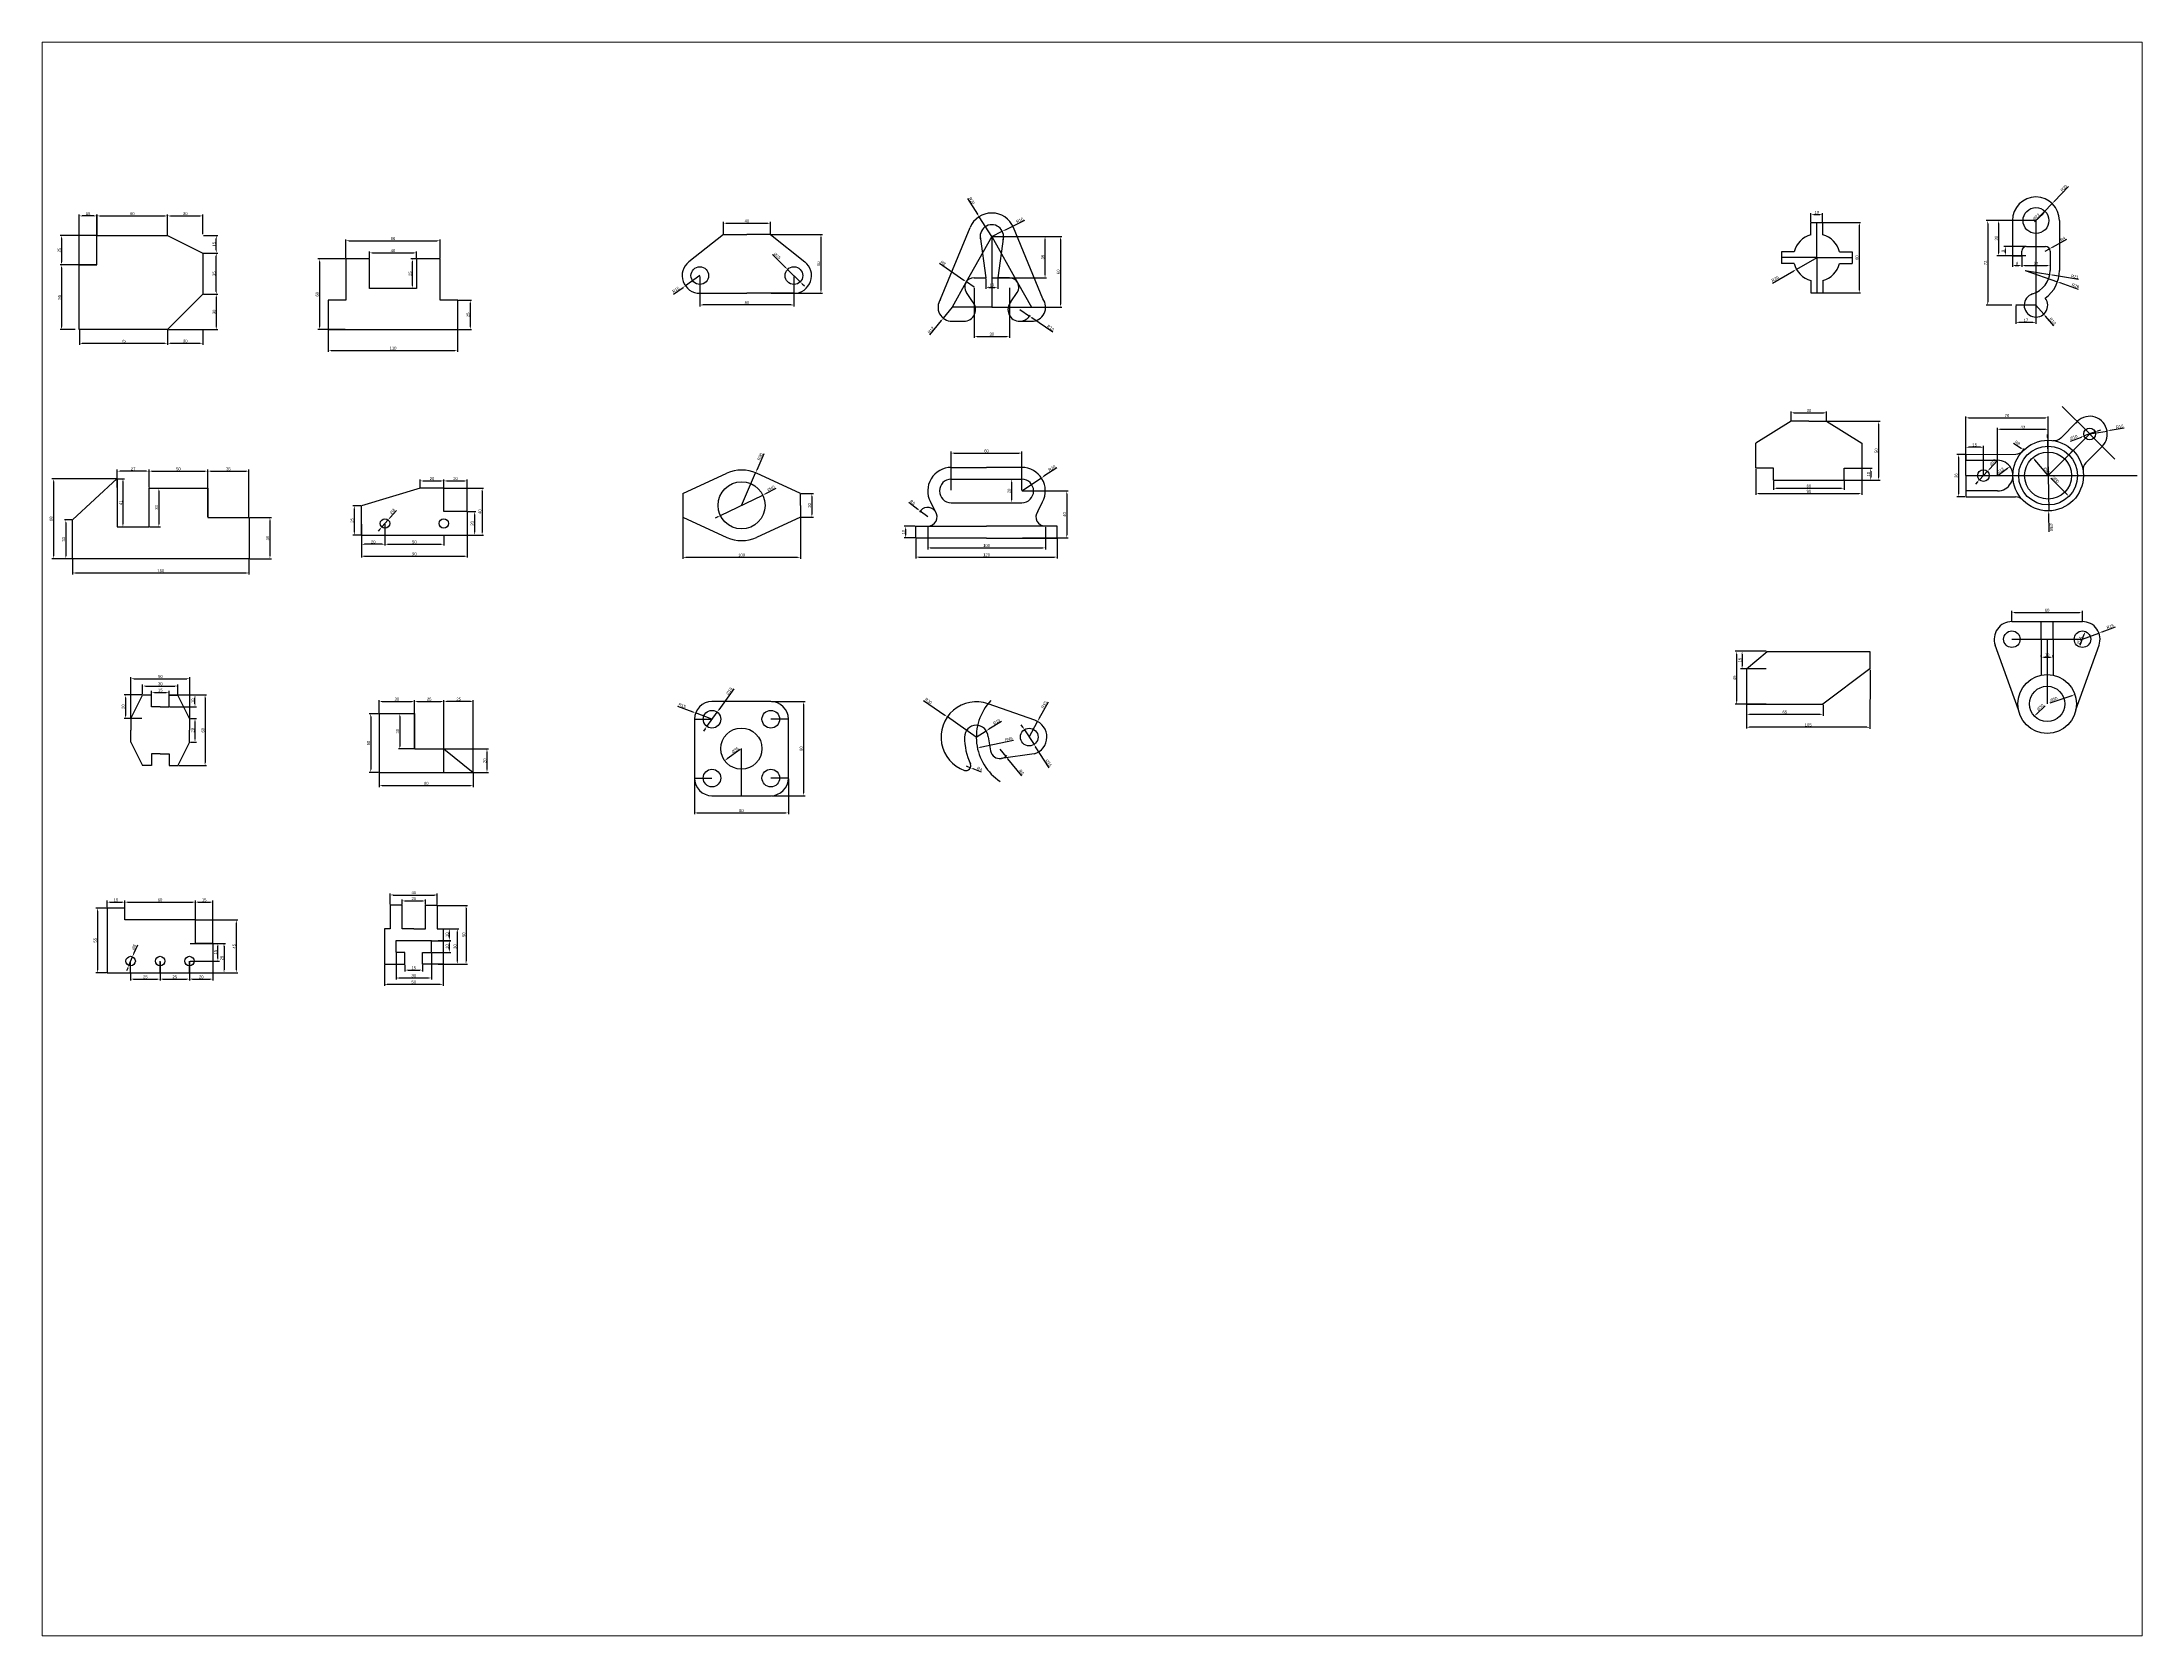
# Paper-space layout 'Layout1' of a CAD drawing. Header units: millimetres. Extents: x 26 to 231, y 20 to 176.
# The model-space entities are those that its viewports show. They can reach past a viewport. Long polylines and large blocks are cut down to what shows.
import ezdxf

# ---------------------------------------------------------------- set-up
doc = ezdxf.new("R2010")
doc.units = ezdxf.units.MM
doc.linetypes.add('ACAD_ISO02W100', pattern=[15, 12, -3])
doc.layers.get('0').update_dxf_attribs({"color": 255})
doc.layers.add('kesikli', color=50, linetype='ACAD_ISO02W100')
doc.styles.get("Standard").update_dxf_attribs({"font": 'arial.ttf'})
doc.dimstyles.new('ISO-25', dxfattribs={"dimtxt": 2.5, "dimasz": 2.5, "dimexe": 1.25, "dimexo": 0.625, "dimtad": 1, "dimtxsty": 'Standard', "dimcen": 2.5, "dimadec": 0, "dimazin": 0, "dimtfac": 1, "dimtmove": 0, "dimatfit": 3, "dimfxl": 1, "dimarcsym": 0})

# ---------------------------------------------------------------- blocks, each defined once
blk = doc.blocks.new('*D1')
at = {"color": 0, "lineweight": -2, "transparency": 16777216}
for p, q in [((761.2, 2279.2), (761.2, 2296.5)), ((763.7, 2295.2), (818.7, 2295.2)), ((821.2, 2279.2), (821.2, 2296.5))]:
    blk.add_line(p, q, dxfattribs=at)
at = {"color": 0, "transparency": 16777216}
for points in [[(763.7, 2295.6), (763.7, 2294.8), (761.2, 2295.2)], [(818.7, 2295.6), (818.7, 2294.8), (821.2, 2295.2)]]:
    blk.add_solid(points, dxfattribs=at)
at = {"layer": 'Defpoints', "color": 0, "transparency": 16777216}
for p in [(821.2, 2295.2), (761.2, 2278.6), (821.2, 2278.6)]:
    blk.add_point(p, dxfattribs=at)
at = {"color": 0, "transparency": 16777216, "insert": (791.2, 2297.1), "char_height": 2.5, "attachment_point": 5}
blk.add_mtext('60', dxfattribs=at)
blk = doc.blocks.new('*D2')
at = {"color": 0, "lineweight": -2, "transparency": 16777216}
for p, q in [((760.5, 2278.6), (729.8, 2278.6)), ((731, 2276.1), (731, 2256.1)), ((760.5, 2253.6), (729.8, 2253.6))]:
    blk.add_line(p, q, dxfattribs=at)
at = {"color": 0, "transparency": 16777216}
for points in [[(730.6, 2276.1), (731.5, 2276.1), (731, 2278.6)], [(730.6, 2256.1), (731.5, 2256.1), (731, 2253.6)]]:
    blk.add_solid(points, dxfattribs=at)
at = {"layer": 'Defpoints', "color": 0, "transparency": 16777216}
for p in [(761.2, 2278.6), (731, 2253.6), (761.2, 2253.6)]:
    blk.add_point(p, dxfattribs=at)
at = {"color": 0, "transparency": 16777216, "insert": (729.1, 2266.1), "char_height": 2.5, "attachment_point": 5, "rotation": 90}
blk.add_mtext('25', dxfattribs=at)
blk = doc.blocks.new('*D3')
at = {"color": 0, "lineweight": -2, "transparency": 16777216}
for p, q in [((746.1, 2254.6), (746.1, 2296.5)), ((758.6, 2295.2), (748.6, 2295.2)), ((761.1, 2254.6), (761.1, 2296.5))]:
    blk.add_line(p, q, dxfattribs=at)
at = {"color": 0, "transparency": 16777216}
for points in [[(748.6, 2295.6), (748.6, 2294.8), (746.1, 2295.2)], [(758.6, 2295.6), (758.6, 2294.8), (761.1, 2295.2)]]:
    blk.add_solid(points, dxfattribs=at)
at = {"layer": 'Defpoints', "color": 0, "transparency": 16777216}
for p in [(746.1, 2295.2), (746.1, 2253.9), (761.1, 2253.9)]:
    blk.add_point(p, dxfattribs=at)
at = {"color": 0, "transparency": 16777216, "insert": (753.6, 2297.1), "char_height": 2.5, "attachment_point": 5}
blk.add_mtext('15', dxfattribs=at)
blk = doc.blocks.new('*D4')
at = {"color": 0, "lineweight": -2, "transparency": 16777216}
for p, q in [((821.2, 2279.6), (821.2, 2296.5)), ((823.7, 2295.2), (848.7, 2295.2)), ((851.2, 2279.6), (851.2, 2296.5))]:
    blk.add_line(p, q, dxfattribs=at)
at = {"color": 0, "transparency": 16777216}
for points in [[(823.7, 2295.6), (823.7, 2294.8), (821.2, 2295.2)], [(848.7, 2295.6), (848.7, 2294.8), (851.2, 2295.2)]]:
    blk.add_solid(points, dxfattribs=at)
at = {"layer": 'Defpoints', "color": 0, "transparency": 16777216}
for p in [(851.2, 2295.2), (821.2, 2279), (851.2, 2279)]:
    blk.add_point(p, dxfattribs=at)
at = {"color": 0, "transparency": 16777216, "insert": (836.2, 2297.1), "char_height": 2.5, "attachment_point": 5}
blk.add_mtext('30', dxfattribs=at)
blk = doc.blocks.new('*D5')
at = {"color": 0, "lineweight": -2, "transparency": 16777216}
for p, q in [((851.8, 2278.6), (863.8, 2278.6)), ((862.6, 2266.1), (862.6, 2276.1)), ((851.8, 2263.6), (863.8, 2263.6))]:
    blk.add_line(p, q, dxfattribs=at)
at = {"color": 0, "transparency": 16777216}
for points in [[(862.2, 2276.1), (863, 2276.1), (862.6, 2278.6)], [(862.2, 2266.1), (863, 2266.1), (862.6, 2263.6)]]:
    blk.add_solid(points, dxfattribs=at)
at = {"layer": 'Defpoints', "color": 0, "transparency": 16777216}
for p in [(851.2, 2278.6), (862.6, 2278.6), (851.2, 2263.6)]:
    blk.add_point(p, dxfattribs=at)
at = {"color": 0, "transparency": 16777216, "insert": (860.7, 2271.1), "char_height": 2.5, "attachment_point": 5, "rotation": 90}
blk.add_mtext('15', dxfattribs=at)
blk = doc.blocks.new('*D6')
at = {"color": 0, "lineweight": -2, "transparency": 16777216}
for p, q in [((851.8, 2263.6), (863.8, 2263.6)), ((862.6, 2231.1), (862.6, 2261.1)), ((851.8, 2228.6), (863.8, 2228.6))]:
    blk.add_line(p, q, dxfattribs=at)
at = {"color": 0, "transparency": 16777216}
for points in [[(862.1, 2261.1), (863, 2261.1), (862.6, 2263.6)], [(862.1, 2231.1), (863, 2231.1), (862.6, 2228.6)]]:
    blk.add_solid(points, dxfattribs=at)
at = {"layer": 'Defpoints', "color": 0, "transparency": 16777216}
for p in [(851.2, 2263.6), (862.6, 2263.6), (851.2, 2228.6)]:
    blk.add_point(p, dxfattribs=at)
at = {"color": 0, "transparency": 16777216, "insert": (860.7, 2246.1), "char_height": 2.5, "attachment_point": 5, "rotation": 90}
blk.add_mtext('35', dxfattribs=at)
blk = doc.blocks.new('*D7')
at = {"color": 0, "lineweight": -2, "transparency": 16777216}
for p, q in [((821.2, 2198), (821.2, 2185.7)), ((851.2, 2198), (851.2, 2185.7)), ((823.7, 2187), (848.7, 2187))]:
    blk.add_line(p, q, dxfattribs=at)
at = {"color": 0, "transparency": 16777216}
for points in [[(823.7, 2187.4), (823.7, 2186.6), (821.2, 2187)], [(848.7, 2187.4), (848.7, 2186.6), (851.2, 2187)]]:
    blk.add_solid(points, dxfattribs=at)
at = {"layer": 'Defpoints', "color": 0, "transparency": 16777216}
for p in [(821.2, 2198.6), (851.2, 2198.6), (851.2, 2187)]:
    blk.add_point(p, dxfattribs=at)
at = {"color": 0, "transparency": 16777216, "insert": (836.2, 2188.9), "char_height": 2.5, "attachment_point": 5}
blk.add_mtext('30', dxfattribs=at)
blk = doc.blocks.new('*D8')
at = {"color": 0, "lineweight": -2, "transparency": 16777216}
for p, q in [((851.9, 2228.6), (863.8, 2228.6)), ((862.6, 2226.1), (862.6, 2201.1)), ((821.9, 2198.6), (863.8, 2198.6))]:
    blk.add_line(p, q, dxfattribs=at)
at = {"color": 0, "transparency": 16777216}
for points in [[(862.1, 2226.1), (863, 2226.1), (862.6, 2228.6)], [(862.1, 2201.1), (863, 2201.1), (862.6, 2198.6)]]:
    blk.add_solid(points, dxfattribs=at)
at = {"layer": 'Defpoints', "color": 0, "transparency": 16777216}
for p in [(851.3, 2228.6), (821.3, 2198.6), (862.6, 2198.6)]:
    blk.add_point(p, dxfattribs=at)
at = {"color": 0, "transparency": 16777216, "insert": (860.7, 2213.6), "char_height": 2.5, "attachment_point": 5, "rotation": 90}
blk.add_mtext('30', dxfattribs=at)
blk = doc.blocks.new('*D9')
at = {"color": 0, "lineweight": -2, "transparency": 16777216}
for p, q in [((746.2, 2198), (746.2, 2185.7)), ((821.2, 2198), (821.2, 2185.7)), ((748.7, 2187), (818.7, 2187))]:
    blk.add_line(p, q, dxfattribs=at)
at = {"color": 0, "transparency": 16777216}
for points in [[(748.7, 2187.4), (748.7, 2186.6), (746.2, 2187)], [(818.7, 2187.4), (818.7, 2186.6), (821.2, 2187)]]:
    blk.add_solid(points, dxfattribs=at)
at = {"layer": 'Defpoints', "color": 0, "transparency": 16777216}
for p in [(746.2, 2198.6), (821.2, 2198.6), (821.2, 2187)]:
    blk.add_point(p, dxfattribs=at)
at = {"color": 0, "transparency": 16777216, "insert": (783.7, 2188.9), "char_height": 2.5, "attachment_point": 5}
blk.add_mtext('75', dxfattribs=at)
blk = doc.blocks.new('*D10')
at = {"color": 0, "lineweight": -2, "transparency": 16777216}
for p, q in [((742.7, 2253.6), (729.8, 2253.6)), ((731, 2251.1), (731, 2201.1)), ((742.7, 2198.6), (729.8, 2198.6))]:
    blk.add_line(p, q, dxfattribs=at)
at = {"color": 0, "transparency": 16777216}
for points in [[(730.6, 2251.1), (731.5, 2251.1), (731, 2253.6)], [(730.6, 2201.1), (731.5, 2201.1), (731, 2198.6)]]:
    blk.add_solid(points, dxfattribs=at)
at = {"layer": 'Defpoints', "color": 0, "transparency": 16777216}
for p in [(743.3, 2253.6), (731, 2198.6), (743.3, 2198.6)]:
    blk.add_point(p, dxfattribs=at)
at = {"color": 0, "transparency": 16777216, "insert": (729.2, 2226.1), "char_height": 2.5, "attachment_point": 5, "rotation": 90}
blk.add_mtext('55', dxfattribs=at)
blk = doc.blocks.new('*D11')
at = {"color": 0, "lineweight": -2, "transparency": 16777216}
for p, q in [((1032.2, 2258.6), (1028.1, 2258.6)), ((1029.4, 2236.1), (1029.4, 2256.1)), ((1032.2, 2233.6), (1028.1, 2233.6))]:
    blk.add_line(p, q, dxfattribs=at)
at = {"color": 0, "transparency": 16777216}
for points in [[(1029, 2256.1), (1029.8, 2256.1), (1029.4, 2258.6)], [(1029, 2236.1), (1029.8, 2236.1), (1029.4, 2233.6)]]:
    blk.add_solid(points, dxfattribs=at)
at = {"layer": 'Defpoints', "color": 0, "transparency": 16777216}
for p in [(1029.4, 2258.6), (1032.8, 2258.6), (1032.8, 2233.6)]:
    blk.add_point(p, dxfattribs=at)
at = {"color": 0, "transparency": 16777216, "insert": (1027.5, 2246.1), "char_height": 2.5, "attachment_point": 5, "rotation": 90}
blk.add_mtext('25', dxfattribs=at)
blk = doc.blocks.new('*D12')
at = {"color": 0, "lineweight": -2, "transparency": 16777216}
for p, q in [((992.8, 2259.2), (992.8, 2265.1)), ((995.3, 2263.8), (1030.3, 2263.8)), ((1032.8, 2259.2), (1032.8, 2265.1))]:
    blk.add_line(p, q, dxfattribs=at)
at = {"color": 0, "transparency": 16777216}
for points in [[(995.3, 2264.2), (995.3, 2263.4), (992.8, 2263.8)], [(1030.3, 2264.2), (1030.3, 2263.4), (1032.8, 2263.8)]]:
    blk.add_solid(points, dxfattribs=at)
at = {"layer": 'Defpoints', "color": 0, "transparency": 16777216}
for p in [(992.8, 2258.6), (1032.8, 2263.8), (1032.8, 2258.6)]:
    blk.add_point(p, dxfattribs=at)
at = {"color": 0, "transparency": 16777216, "insert": (1012.8, 2265.7), "char_height": 2.5, "attachment_point": 5}
blk.add_mtext('40', dxfattribs=at)
blk = doc.blocks.new('*D13')
at = {"color": 0, "lineweight": -2, "transparency": 16777216}
for p, q in [((972.8, 2259.2), (972.8, 2275.3)), ((975.3, 2274.1), (1050.3, 2274.1)), ((1052.8, 2259.2), (1052.8, 2275.3))]:
    blk.add_line(p, q, dxfattribs=at)
at = {"color": 0, "transparency": 16777216}
for points in [[(975.3, 2274.5), (975.3, 2273.7), (972.8, 2274.1)], [(1050.3, 2274.5), (1050.3, 2273.7), (1052.8, 2274.1)]]:
    blk.add_solid(points, dxfattribs=at)
at = {"layer": 'Defpoints', "color": 0, "transparency": 16777216}
for p in [(1052.8, 2274.1), (972.8, 2258.6), (1052.8, 2258.6)]:
    blk.add_point(p, dxfattribs=at)
at = {"color": 0, "transparency": 16777216, "insert": (1012.8, 2276), "char_height": 2.5, "attachment_point": 5}
blk.add_mtext('80', dxfattribs=at)
blk = doc.blocks.new('*D14')
at = {"color": 0, "lineweight": -2, "transparency": 16777216}
for p, q in [((972.2, 2258.6), (949, 2258.6)), ((950.3, 2256.1), (950.3, 2201.1)), ((972.2, 2198.6), (949, 2198.6))]:
    blk.add_line(p, q, dxfattribs=at)
at = {"color": 0, "transparency": 16777216}
for points in [[(949.9, 2256.1), (950.7, 2256.1), (950.3, 2258.6)], [(949.9, 2201.1), (950.7, 2201.1), (950.3, 2198.6)]]:
    blk.add_solid(points, dxfattribs=at)
at = {"layer": 'Defpoints', "color": 0, "transparency": 16777216}
for p in [(972.8, 2258.6), (950.3, 2198.6), (972.8, 2198.6)]:
    blk.add_point(p, dxfattribs=at)
at = {"color": 0, "transparency": 16777216, "insert": (948.4, 2228.6), "char_height": 2.5, "attachment_point": 5, "rotation": 90}
blk.add_mtext('60', dxfattribs=at)
blk = doc.blocks.new('*D15')
at = {"color": 0, "lineweight": -2, "transparency": 16777216}
for p, q in [((1068.4, 2223.6), (1079.7, 2223.6)), ((1078.5, 2221.1), (1078.5, 2201.1)), ((1068.4, 2198.6), (1079.7, 2198.6))]:
    blk.add_line(p, q, dxfattribs=at)
at = {"color": 0, "transparency": 16777216}
for points in [[(1078.1, 2221.1), (1078.9, 2221.1), (1078.5, 2223.6)], [(1078.1, 2201.1), (1078.9, 2201.1), (1078.5, 2198.6)]]:
    blk.add_solid(points, dxfattribs=at)
at = {"layer": 'Defpoints', "color": 0, "transparency": 16777216}
for p in [(1067.8, 2223.6), (1067.8, 2198.6), (1078.5, 2198.6)]:
    blk.add_point(p, dxfattribs=at)
at = {"color": 0, "transparency": 16777216, "insert": (1076.6, 2211.1), "char_height": 2.5, "attachment_point": 5, "rotation": 90}
blk.add_mtext('25', dxfattribs=at)
blk = doc.blocks.new('*D16')
at = {"color": 0, "lineweight": -2, "transparency": 16777216}
for p, q in [((957.8, 2198), (957.8, 2179.7)), ((1067.8, 2198), (1067.8, 2179.7)), ((960.3, 2180.9), (1065.3, 2180.9))]:
    blk.add_line(p, q, dxfattribs=at)
at = {"color": 0, "transparency": 16777216}
for points in [[(960.3, 2181.3), (960.3, 2180.5), (957.8, 2180.9)], [(1065.3, 2181.3), (1065.3, 2180.5), (1067.8, 2180.9)]]:
    blk.add_solid(points, dxfattribs=at)
at = {"layer": 'Defpoints', "color": 0, "transparency": 16777216}
for p in [(957.8, 2198.6), (1067.8, 2198.6), (1067.8, 2180.9)]:
    blk.add_point(p, dxfattribs=at)
at = {"color": 0, "transparency": 16777216, "insert": (1012.8, 2182.8), "char_height": 2.5, "attachment_point": 5}
blk.add_mtext('110', dxfattribs=at)
blk = doc.blocks.new('*D17')
at = {"color": 0, "lineweight": -2, "transparency": 16777216}
for p, q in [((777.8, 2071.9), (722.8, 2071.9)), ((724.1, 2069.4), (724.1, 2006.4)), ((777.8, 2003.9), (722.8, 2003.9))]:
    blk.add_line(p, q, dxfattribs=at)
at = {"color": 0, "transparency": 16777216}
for points in [[(723.7, 2069.4), (724.5, 2069.4), (724.1, 2071.9)], [(723.7, 2006.4), (724.5, 2006.4), (724.1, 2003.9)]]:
    blk.add_solid(points, dxfattribs=at)
at = {"layer": 'Defpoints', "color": 0, "transparency": 16777216}
for p in [(778.4, 2071.9), (724.1, 2003.9), (778.4, 2003.9)]:
    blk.add_point(p, dxfattribs=at)
at = {"color": 0, "transparency": 16777216, "insert": (722.2, 2037.9), "char_height": 2.5, "attachment_point": 5, "rotation": 90}
blk.add_mtext('68', dxfattribs=at)
blk = doc.blocks.new('*D18')
at = {"color": 0, "lineweight": -2, "transparency": 16777216}
for p, q in [((739.8, 2036.9), (733.5, 2036.9)), ((734.7, 2034.4), (734.7, 2006.4)), ((739.8, 2003.9), (733.5, 2003.9))]:
    blk.add_line(p, q, dxfattribs=at)
at = {"color": 0, "transparency": 16777216}
for points in [[(734.3, 2034.4), (735.1, 2034.4), (734.7, 2036.9)], [(734.3, 2006.4), (735.1, 2006.4), (734.7, 2003.9)]]:
    blk.add_solid(points, dxfattribs=at)
at = {"layer": 'Defpoints', "color": 0, "transparency": 16777216}
for p in [(740.4, 2036.9), (734.7, 2003.9), (740.4, 2003.9)]:
    blk.add_point(p, dxfattribs=at)
at = {"color": 0, "transparency": 16777216, "insert": (732.8, 2020.4), "char_height": 2.5, "attachment_point": 5, "rotation": 90}
blk.add_mtext('33', dxfattribs=at)
blk = doc.blocks.new('*D19')
at = {"color": 0, "lineweight": -2, "transparency": 16777216}
for p, q in [((779.1, 2071.9), (784.5, 2071.9)), ((783.2, 2069.4), (783.2, 2033.4)), ((779.1, 2030.9), (784.5, 2030.9))]:
    blk.add_line(p, q, dxfattribs=at)
at = {"color": 0, "transparency": 16777216}
for points in [[(782.8, 2069.4), (783.7, 2069.4), (783.2, 2071.9)], [(782.8, 2033.4), (783.7, 2033.4), (783.2, 2030.9)]]:
    blk.add_solid(points, dxfattribs=at)
at = {"layer": 'Defpoints', "color": 0, "transparency": 16777216}
for p in [(778.4, 2071.9), (778.4, 2030.9), (783.2, 2030.9)]:
    blk.add_point(p, dxfattribs=at)
at = {"color": 0, "transparency": 16777216, "insert": (781.4, 2051.4), "char_height": 2.5, "attachment_point": 5, "rotation": 90}
blk.add_mtext('41', dxfattribs=at)
blk = doc.blocks.new('*D20')
at = {"color": 0, "lineweight": -2, "transparency": 16777216}
for p, q in [((778.4, 2064.5), (778.4, 2079.6)), ((802.9, 2078.3), (780.9, 2078.3)), ((805.4, 2064.5), (805.4, 2079.6))]:
    blk.add_line(p, q, dxfattribs=at)
at = {"color": 0, "transparency": 16777216}
for points in [[(780.9, 2078.7), (780.9, 2077.9), (778.4, 2078.3)], [(802.9, 2078.7), (802.9, 2077.9), (805.4, 2078.3)]]:
    blk.add_solid(points, dxfattribs=at)
at = {"layer": 'Defpoints', "color": 0, "transparency": 16777216}
for p in [(778.4, 2078.3), (778.4, 2063.9), (805.4, 2063.9)]:
    blk.add_point(p, dxfattribs=at)
at = {"color": 0, "transparency": 16777216, "insert": (791.9, 2080.2), "char_height": 2.5, "attachment_point": 5}
blk.add_mtext('27', dxfattribs=at)
blk = doc.blocks.new('*D21')
at = {"color": 0, "lineweight": -2, "transparency": 16777216}
for p, q in [((806.1, 2063.9), (815.1, 2063.9)), ((813.8, 2061.4), (813.8, 2033.4)), ((806.1, 2030.9), (815.1, 2030.9))]:
    blk.add_line(p, q, dxfattribs=at)
at = {"color": 0, "transparency": 16777216}
for points in [[(813.4, 2061.4), (814.2, 2061.4), (813.8, 2063.9)], [(813.4, 2033.4), (814.2, 2033.4), (813.8, 2030.9)]]:
    blk.add_solid(points, dxfattribs=at)
at = {"layer": 'Defpoints', "color": 0, "transparency": 16777216}
for p in [(805.4, 2063.9), (805.4, 2030.9), (813.8, 2030.9)]:
    blk.add_point(p, dxfattribs=at)
at = {"color": 0, "transparency": 16777216, "insert": (811.9, 2047.4), "char_height": 2.5, "attachment_point": 5, "rotation": 90}
blk.add_mtext('33', dxfattribs=at)
blk = doc.blocks.new('*D22')
at = {"color": 0, "lineweight": -2, "transparency": 16777216}
for p, q in [((805.4, 2064.6), (805.4, 2079.6)), ((807.9, 2078.3), (852.9, 2078.3)), ((855.4, 2064.6), (855.4, 2079.6))]:
    blk.add_line(p, q, dxfattribs=at)
at = {"color": 0, "transparency": 16777216}
for points in [[(807.9, 2078.7), (807.9, 2077.9), (805.4, 2078.3)], [(852.9, 2078.7), (852.9, 2077.9), (855.4, 2078.3)]]:
    blk.add_solid(points, dxfattribs=at)
at = {"layer": 'Defpoints', "color": 0, "transparency": 16777216}
for p in [(855.4, 2078.3), (805.4, 2063.9), (855.4, 2063.9)]:
    blk.add_point(p, dxfattribs=at)
at = {"color": 0, "transparency": 16777216, "insert": (830.4, 2080.2), "char_height": 2.5, "attachment_point": 5}
blk.add_mtext('50', dxfattribs=at)
blk = doc.blocks.new('*D23')
at = {"color": 0, "lineweight": -2, "transparency": 16777216}
for p, q in [((855.4, 2039.5), (855.4, 2079.6)), ((857.9, 2078.3), (887.9, 2078.3)), ((890.4, 2039.5), (890.4, 2079.6))]:
    blk.add_line(p, q, dxfattribs=at)
at = {"color": 0, "transparency": 16777216}
for points in [[(857.9, 2078.7), (857.9, 2077.9), (855.4, 2078.3)], [(887.9, 2078.7), (887.9, 2077.9), (890.4, 2078.3)]]:
    blk.add_solid(points, dxfattribs=at)
at = {"layer": 'Defpoints', "color": 0, "transparency": 16777216}
for p in [(890.4, 2078.3), (855.4, 2038.9), (890.4, 2038.9)]:
    blk.add_point(p, dxfattribs=at)
at = {"color": 0, "transparency": 16777216, "insert": (872.9, 2080.2), "char_height": 2.5, "attachment_point": 5}
blk.add_mtext('35', dxfattribs=at)
blk = doc.blocks.new('*D24')
at = {"color": 0, "lineweight": -2, "transparency": 16777216}
for p, q in [((891.1, 2038.9), (909.5, 2038.9)), ((908.2, 2036.4), (908.2, 2006.4)), ((891.1, 2003.9), (909.5, 2003.9))]:
    blk.add_line(p, q, dxfattribs=at)
at = {"color": 0, "transparency": 16777216}
for points in [[(907.8, 2036.4), (908.6, 2036.4), (908.2, 2038.9)], [(907.8, 2006.4), (908.6, 2006.4), (908.2, 2003.9)]]:
    blk.add_solid(points, dxfattribs=at)
at = {"layer": 'Defpoints', "color": 0, "transparency": 16777216}
for p in [(890.4, 2038.9), (890.4, 2003.9), (908.2, 2003.9)]:
    blk.add_point(p, dxfattribs=at)
at = {"color": 0, "transparency": 16777216, "insert": (906.3, 2021.4), "char_height": 2.5, "attachment_point": 5, "rotation": 90}
blk.add_mtext('35', dxfattribs=at)
blk = doc.blocks.new('*D25')
at = {"color": 0, "lineweight": -2, "transparency": 16777216}
for p, q in [((740.4, 2003.3), (740.4, 1990.5)), ((890.4, 2003.3), (890.4, 1990.5)), ((742.9, 1991.8), (887.9, 1991.8))]:
    blk.add_line(p, q, dxfattribs=at)
at = {"color": 0, "transparency": 16777216}
for points in [[(742.9, 1992.2), (742.9, 1991.3), (740.4, 1991.8)], [(887.9, 1992.2), (887.9, 1991.3), (890.4, 1991.8)]]:
    blk.add_solid(points, dxfattribs=at)
at = {"layer": 'Defpoints', "color": 0, "transparency": 16777216}
for p in [(740.4, 2003.9), (890.4, 2003.9), (890.4, 1991.8)]:
    blk.add_point(p, dxfattribs=at)
at = {"color": 0, "transparency": 16777216, "insert": (815.4, 1993.7), "char_height": 2.5, "attachment_point": 5}
blk.add_mtext('150', dxfattribs=at)
blk = doc.blocks.new('*D26')
at = {"color": 0, "lineweight": -2, "transparency": 16777216}
for p, q in [((985.4, 2048.9), (978.7, 2048.9)), ((979.9, 2046.4), (979.9, 2026.4)), ((985.4, 2023.9), (978.7, 2023.9))]:
    blk.add_line(p, q, dxfattribs=at)
at = {"color": 0, "transparency": 16777216}
for points in [[(979.5, 2046.4), (980.4, 2046.4), (979.9, 2048.9)], [(979.5, 2026.4), (980.4, 2026.4), (979.9, 2023.9)]]:
    blk.add_solid(points, dxfattribs=at)
at = {"layer": 'Defpoints', "color": 0, "transparency": 16777216}
for p in [(986, 2048.9), (979.9, 2023.9), (986, 2023.9)]:
    blk.add_point(p, dxfattribs=at)
at = {"color": 0, "transparency": 16777216, "insert": (978, 2036.4), "char_height": 2.5, "attachment_point": 5, "rotation": 90}
blk.add_mtext('25', dxfattribs=at)
blk = doc.blocks.new('*D27')
at = {"color": 0, "lineweight": -2, "transparency": 16777216}
for p, q in [((986, 2023.3), (986, 2004.8)), ((1076, 2023.3), (1076, 2004.8)), ((988.5, 2006), (1073.5, 2006))]:
    blk.add_line(p, q, dxfattribs=at)
at = {"color": 0, "transparency": 16777216}
for points in [[(988.5, 2006.5), (988.5, 2005.6), (986, 2006)], [(1073.5, 2006.5), (1073.5, 2005.6), (1076, 2006)]]:
    blk.add_solid(points, dxfattribs=at)
at = {"layer": 'Defpoints', "color": 0, "transparency": 16777216}
for p in [(986, 2023.9), (1076, 2023.9), (1076, 2006)]:
    blk.add_point(p, dxfattribs=at)
at = {"color": 0, "transparency": 16777216, "insert": (1031, 2007.9), "char_height": 2.5, "attachment_point": 5}
blk.add_mtext('90', dxfattribs=at)
blk = doc.blocks.new('*D28')
at = {"color": 0, "lineweight": -2, "transparency": 16777216}
for p, q in [((986, 2033.3), (986, 2015)), ((1006, 2033.3), (1006, 2015)), ((1003.5, 2016.2), (988.5, 2016.2))]:
    blk.add_line(p, q, dxfattribs=at)
at = {"color": 0, "transparency": 16777216}
for points in [[(988.5, 2016.6), (988.5, 2015.8), (986, 2016.2)], [(1003.5, 2016.6), (1003.5, 2015.8), (1006, 2016.2)]]:
    blk.add_solid(points, dxfattribs=at)
at = {"layer": 'Defpoints', "color": 0, "transparency": 16777216}
for p in [(986, 2033.9), (1006, 2033.9), (986, 2016.2)]:
    blk.add_point(p, dxfattribs=at)
at = {"color": 0, "transparency": 16777216, "insert": (996, 2018.1), "char_height": 2.5, "attachment_point": 5}
blk.add_mtext('20', dxfattribs=at)
blk = doc.blocks.new('*D29')
at = {"color": 0, "lineweight": -2, "transparency": 16777216}
for p, q in [((1003.4, 2030.9), (1008.7, 2036.9)), ((1015.7, 2044.8), (1010.3, 2038.8)), ((1001.7, 2029.1), (1000.1, 2027.2))]:
    blk.add_line(p, q, dxfattribs=at)
at = {"color": 0, "transparency": 16777216}
for points in [[(1010, 2039.1), (1010.7, 2038.5), (1008.7, 2036.9)], [(1001.4, 2029.3), (1002, 2028.8), (1003.4, 2030.9)]]:
    blk.add_solid(points, dxfattribs=at)
at = {"layer": 'Defpoints', "color": 0, "transparency": 16777216}
for p in [(1008.7, 2036.9), (1003.4, 2030.9)]:
    blk.add_point(p, dxfattribs=at)
at = {"color": 0, "transparency": 16777216, "insert": (1012.4, 2044.1), "char_height": 2.5, "attachment_point": 5, "rotation": 48.4091}
blk.add_mtext('∅8', dxfattribs=at)
blk = doc.blocks.new('*D30')
at = {"color": 0, "lineweight": -2, "transparency": 16777216}
for p, q in [((1006, 2023.3), (1006, 2015)), ((1056, 2023.3), (1056, 2015)), ((1008.5, 2016.2), (1053.5, 2016.2))]:
    blk.add_line(p, q, dxfattribs=at)
at = {"color": 0, "transparency": 16777216}
for points in [[(1008.5, 2016.6), (1008.5, 2015.8), (1006, 2016.2)], [(1053.5, 2016.6), (1053.5, 2015.8), (1056, 2016.2)]]:
    blk.add_solid(points, dxfattribs=at)
at = {"layer": 'Defpoints', "color": 0, "transparency": 16777216}
for p in [(1006, 2023.9), (1056, 2023.9), (1056, 2016.2)]:
    blk.add_point(p, dxfattribs=at)
at = {"color": 0, "transparency": 16777216, "insert": (1031, 2018.1), "char_height": 2.5, "attachment_point": 5}
blk.add_mtext('50', dxfattribs=at)
blk = doc.blocks.new('*D31')
at = {"color": 0, "lineweight": -2, "transparency": 16777216}
for p, q in [((1076.7, 2043.9), (1083.2, 2043.9)), ((1082, 2041.4), (1082, 2026.4)), ((1076.7, 2023.9), (1083.2, 2023.9))]:
    blk.add_line(p, q, dxfattribs=at)
at = {"color": 0, "transparency": 16777216}
for points in [[(1081.6, 2041.4), (1082.4, 2041.4), (1082, 2043.9)], [(1081.6, 2026.4), (1082.4, 2026.4), (1082, 2023.9)]]:
    blk.add_solid(points, dxfattribs=at)
at = {"layer": 'Defpoints', "color": 0, "transparency": 16777216}
for p in [(1076, 2043.9), (1076, 2023.9), (1082, 2023.9)]:
    blk.add_point(p, dxfattribs=at)
at = {"color": 0, "transparency": 16777216, "insert": (1080.1, 2033.9), "char_height": 2.5, "attachment_point": 5, "rotation": 90}
blk.add_mtext('20', dxfattribs=at)
blk = doc.blocks.new('*D32')
at = {"color": 0, "lineweight": -2, "transparency": 16777216}
for p, q in [((1056.7, 2063.9), (1089.9, 2063.9)), ((1088.6, 2061.4), (1088.6, 2026.4)), ((1056.7, 2023.9), (1089.9, 2023.9))]:
    blk.add_line(p, q, dxfattribs=at)
at = {"color": 0, "transparency": 16777216}
for points in [[(1088.2, 2061.4), (1089, 2061.4), (1088.6, 2063.9)], [(1088.2, 2026.4), (1089, 2026.4), (1088.6, 2023.9)]]:
    blk.add_solid(points, dxfattribs=at)
at = {"layer": 'Defpoints', "color": 0, "transparency": 16777216}
for p in [(1056, 2063.9), (1056, 2023.9), (1088.6, 2023.9)]:
    blk.add_point(p, dxfattribs=at)
at = {"color": 0, "transparency": 16777216, "insert": (1086.7, 2043.9), "char_height": 2.5, "attachment_point": 5, "rotation": 90}
blk.add_mtext('40', dxfattribs=at)
blk = doc.blocks.new('*D33')
at = {"color": 0, "lineweight": -2, "transparency": 16777216}
for p, q in [((1036, 2064.5), (1036, 2071.3)), ((1056, 2064.5), (1056, 2071.3)), ((1038.5, 2070), (1053.5, 2070))]:
    blk.add_line(p, q, dxfattribs=at)
at = {"color": 0, "transparency": 16777216}
for points in [[(1038.5, 2070.4), (1038.5, 2069.6), (1036, 2070)], [(1053.5, 2070.4), (1053.5, 2069.6), (1056, 2070)]]:
    blk.add_solid(points, dxfattribs=at)
at = {"layer": 'Defpoints', "color": 0, "transparency": 16777216}
for p in [(1036, 2063.9), (1056, 2070), (1056, 2063.9)]:
    blk.add_point(p, dxfattribs=at)
at = {"color": 0, "transparency": 16777216, "insert": (1046, 2071.9), "char_height": 2.5, "attachment_point": 5}
blk.add_mtext('20', dxfattribs=at)
blk = doc.blocks.new('*D34')
at = {"color": 0, "lineweight": -2, "transparency": 16777216}
for p, q in [((1056, 2044.5), (1056, 2071.3)), ((1076, 2044.5), (1076, 2071.3)), ((1058.5, 2070), (1073.5, 2070))]:
    blk.add_line(p, q, dxfattribs=at)
at = {"color": 0, "transparency": 16777216}
for points in [[(1058.5, 2070.4), (1058.5, 2069.6), (1056, 2070)], [(1073.5, 2070.4), (1073.5, 2069.6), (1076, 2070)]]:
    blk.add_solid(points, dxfattribs=at)
at = {"layer": 'Defpoints', "color": 0, "transparency": 16777216}
for p in [(1076, 2070), (1056, 2043.9), (1076, 2043.9)]:
    blk.add_point(p, dxfattribs=at)
at = {"color": 0, "transparency": 16777216, "insert": (1066, 2071.9), "char_height": 2.5, "attachment_point": 5}
blk.add_mtext('20', dxfattribs=at)
blk = doc.blocks.new('*D35')
at = {"color": 0, "lineweight": -2, "transparency": 16777216}
for p, q in [((807.5, 1878.7), (807.5, 1891.6)), ((810, 1890.3), (820, 1890.3)), ((822.5, 1878.7), (822.5, 1891.6))]:
    blk.add_line(p, q, dxfattribs=at)
at = {"color": 0, "transparency": 16777216}
for points in [[(810, 1890.7), (810, 1889.9), (807.5, 1890.3)], [(820, 1890.7), (820, 1889.9), (822.5, 1890.3)]]:
    blk.add_solid(points, dxfattribs=at)
at = {"layer": 'Defpoints', "color": 0, "transparency": 16777216}
for p in [(807.5, 1878.1), (822.5, 1890.3), (822.5, 1878.1)]:
    blk.add_point(p, dxfattribs=at)
at = {"color": 0, "transparency": 16777216, "insert": (815, 1892.2), "char_height": 2.5, "attachment_point": 5}
blk.add_mtext('15', dxfattribs=at)
blk = doc.blocks.new('*D36')
at = {"color": 0, "lineweight": -2, "transparency": 16777216}
for p, q in [((800, 1888.7), (800, 1897)), ((802.5, 1895.7), (827.5, 1895.7)), ((830, 1888.7), (830, 1897))]:
    blk.add_line(p, q, dxfattribs=at)
at = {"color": 0, "transparency": 16777216}
for points in [[(802.5, 1896.1), (802.5, 1895.3), (800, 1895.7)], [(827.5, 1896.1), (827.5, 1895.3), (830, 1895.7)]]:
    blk.add_solid(points, dxfattribs=at)
at = {"layer": 'Defpoints', "color": 0, "transparency": 16777216}
for p in [(830, 1895.7), (800, 1888.1), (830, 1888.1)]:
    blk.add_point(p, dxfattribs=at)
at = {"color": 0, "transparency": 16777216, "insert": (815, 1897.6), "char_height": 2.5, "attachment_point": 5}
blk.add_mtext('30', dxfattribs=at)
blk = doc.blocks.new('*D37')
at = {"color": 0, "lineweight": -2, "transparency": 16777216}
for p, q in [((790, 1868.7), (790, 1903.2)), ((792.5, 1901.9), (837.5, 1901.9)), ((840, 1868.7), (840, 1903.2))]:
    blk.add_line(p, q, dxfattribs=at)
at = {"color": 0, "transparency": 16777216}
for points in [[(792.5, 1902.3), (792.5, 1901.5), (790, 1901.9)], [(837.5, 1902.3), (837.5, 1901.5), (840, 1901.9)]]:
    blk.add_solid(points, dxfattribs=at)
at = {"layer": 'Defpoints', "color": 0, "transparency": 16777216}
for p in [(840, 1901.9), (790, 1868.1), (840, 1868.1)]:
    blk.add_point(p, dxfattribs=at)
at = {"color": 0, "transparency": 16777216, "insert": (815, 1903.8), "char_height": 2.5, "attachment_point": 5}
blk.add_mtext('50', dxfattribs=at)
blk = doc.blocks.new('*D38')
at = {"color": 0, "lineweight": -2, "transparency": 16777216}
for p, q in [((823.1, 1888.1), (845.7, 1888.1)), ((823.1, 1878.1), (845.7, 1878.1)), ((844.5, 1880.6), (844.5, 1885.6))]:
    blk.add_line(p, q, dxfattribs=at)
at = {"color": 0, "transparency": 16777216}
for points in [[(844.1, 1885.6), (844.9, 1885.6), (844.5, 1888.1)], [(844.1, 1880.6), (844.9, 1880.6), (844.5, 1878.1)]]:
    blk.add_solid(points, dxfattribs=at)
at = {"layer": 'Defpoints', "color": 0, "transparency": 16777216}
for p in [(822.5, 1888.1), (822.5, 1878.1), (844.5, 1888.1)]:
    blk.add_point(p, dxfattribs=at)
at = {"color": 0, "transparency": 16777216, "insert": (842.6, 1883.1), "char_height": 2.5, "attachment_point": 5, "rotation": 90}
blk.add_mtext('10', dxfattribs=at)
blk = doc.blocks.new('*D39')
at = {"color": 0, "lineweight": -2, "transparency": 16777216}
for p, q in [((840.6, 1868.1), (845.7, 1868.1)), ((844.5, 1865.6), (844.5, 1850.6)), ((840.6, 1848.1), (845.7, 1848.1))]:
    blk.add_line(p, q, dxfattribs=at)
at = {"color": 0, "transparency": 16777216}
for points in [[(844.1, 1865.6), (844.9, 1865.6), (844.5, 1868.1)], [(844.1, 1850.6), (844.9, 1850.6), (844.5, 1848.1)]]:
    blk.add_solid(points, dxfattribs=at)
at = {"layer": 'Defpoints', "color": 0, "transparency": 16777216}
for p in [(840, 1868.1), (840, 1848.1), (844.5, 1848.1)]:
    blk.add_point(p, dxfattribs=at)
at = {"color": 0, "transparency": 16777216, "insert": (842.6, 1858.1), "char_height": 2.5, "attachment_point": 5, "rotation": 90}
blk.add_mtext('20', dxfattribs=at)
blk = doc.blocks.new('*D40')
at = {"color": 0, "lineweight": -2, "transparency": 16777216}
for p, q in [((830.6, 1888.1), (854.3, 1888.1)), ((853.1, 1885.6), (853.1, 1830.6)), ((830.6, 1828.1), (854.3, 1828.1))]:
    blk.add_line(p, q, dxfattribs=at)
at = {"color": 0, "transparency": 16777216}
for points in [[(852.6, 1885.6), (853.5, 1885.6), (853.1, 1888.1)], [(852.6, 1830.6), (853.5, 1830.6), (853.1, 1828.1)]]:
    blk.add_solid(points, dxfattribs=at)
at = {"layer": 'Defpoints', "color": 0, "transparency": 16777216}
for p in [(830, 1888.1), (830, 1828.1), (853.1, 1828.1)]:
    blk.add_point(p, dxfattribs=at)
at = {"color": 0, "transparency": 16777216, "insert": (851.2, 1858.1), "char_height": 2.5, "attachment_point": 5, "rotation": 90}
blk.add_mtext('60', dxfattribs=at)
blk = doc.blocks.new('*D41')
at = {"color": 0, "lineweight": -2, "transparency": 16777216}
for p, q in [((769.8, 1707.6), (769.8, 1713.3)), ((772.3, 1712), (782.3, 1712)), ((784.8, 1707.6), (784.8, 1713.3))]:
    blk.add_line(p, q, dxfattribs=at)
at = {"color": 0, "transparency": 16777216}
for points in [[(772.3, 1712.5), (772.3, 1711.6), (769.8, 1712)], [(782.3, 1712.5), (782.3, 1711.6), (784.8, 1712)]]:
    blk.add_solid(points, dxfattribs=at)
at = {"layer": 'Defpoints', "color": 0, "transparency": 16777216}
for p in [(769.8, 1707), (784.8, 1712), (784.8, 1707)]:
    blk.add_point(p, dxfattribs=at)
at = {"color": 0, "transparency": 16777216, "insert": (777.3, 1713.9), "char_height": 2.5, "attachment_point": 5}
blk.add_mtext('15', dxfattribs=at)
blk = doc.blocks.new('*D42')
at = {"color": 0, "lineweight": -2, "transparency": 16777216}
for p, q in [((784.8, 1697.6), (784.8, 1713.3)), ((787.3, 1712), (842.3, 1712)), ((844.8, 1697.6), (844.8, 1713.3))]:
    blk.add_line(p, q, dxfattribs=at)
at = {"color": 0, "transparency": 16777216}
for points in [[(787.3, 1712.5), (787.3, 1711.6), (784.8, 1712)], [(842.3, 1712.5), (842.3, 1711.6), (844.8, 1712)]]:
    blk.add_solid(points, dxfattribs=at)
at = {"layer": 'Defpoints', "color": 0, "transparency": 16777216}
for p in [(784.8, 1697), (844.8, 1712), (844.8, 1697)]:
    blk.add_point(p, dxfattribs=at)
at = {"color": 0, "transparency": 16777216, "insert": (814.8, 1713.9), "char_height": 2.5, "attachment_point": 5}
blk.add_mtext('60', dxfattribs=at)
blk = doc.blocks.new('*D43')
at = {"color": 0, "lineweight": -2, "transparency": 16777216}
for p, q in [((844.8, 1677.6), (844.8, 1713.3)), ((847.3, 1712), (857.3, 1712)), ((859.8, 1677.6), (859.8, 1713.3))]:
    blk.add_line(p, q, dxfattribs=at)
at = {"color": 0, "transparency": 16777216}
for points in [[(847.3, 1712.5), (847.3, 1711.6), (844.8, 1712)], [(857.3, 1712.5), (857.3, 1711.6), (859.8, 1712)]]:
    blk.add_solid(points, dxfattribs=at)
at = {"layer": 'Defpoints', "color": 0, "transparency": 16777216}
for p in [(859.8, 1712), (844.8, 1677), (859.8, 1677)]:
    blk.add_point(p, dxfattribs=at)
at = {"color": 0, "transparency": 16777216, "insert": (852.3, 1713.9), "char_height": 2.5, "attachment_point": 5}
blk.add_mtext('15', dxfattribs=at)
blk = doc.blocks.new('*D44')
at = {"color": 0, "lineweight": -2, "transparency": 16777216}
for p, q in [((769.2, 1707), (760.3, 1707)), ((761.5, 1704.5), (761.5, 1654.5)), ((769.2, 1652), (760.3, 1652))]:
    blk.add_line(p, q, dxfattribs=at)
at = {"color": 0, "transparency": 16777216}
for points in [[(761.1, 1704.5), (762, 1704.5), (761.5, 1707)], [(761.1, 1654.5), (762, 1654.5), (761.5, 1652)]]:
    blk.add_solid(points, dxfattribs=at)
at = {"layer": 'Defpoints', "color": 0, "transparency": 16777216}
for p in [(769.8, 1707), (761.5, 1652), (769.8, 1652)]:
    blk.add_point(p, dxfattribs=at)
at = {"color": 0, "transparency": 16777216, "insert": (759.6, 1679.5), "char_height": 2.5, "attachment_point": 5, "rotation": 90}
blk.add_mtext('55', dxfattribs=at)
blk = doc.blocks.new('*D45')
at = {"color": 0, "lineweight": -2, "transparency": 16777216}
for p, q in [((860.4, 1677), (870.4, 1677)), ((869.2, 1674.5), (869.2, 1654.5)), ((860.4, 1652), (870.4, 1652))]:
    blk.add_line(p, q, dxfattribs=at)
at = {"color": 0, "transparency": 16777216}
for points in [[(868.7, 1674.5), (869.6, 1674.5), (869.2, 1677)], [(868.7, 1654.5), (869.6, 1654.5), (869.2, 1652)]]:
    blk.add_solid(points, dxfattribs=at)
at = {"layer": 'Defpoints', "color": 0, "transparency": 16777216}
for p in [(859.8, 1677), (859.8, 1652), (869.2, 1652)]:
    blk.add_point(p, dxfattribs=at)
at = {"color": 0, "transparency": 16777216, "insert": (867.3, 1664.5), "char_height": 2.5, "attachment_point": 5, "rotation": 90}
blk.add_mtext('25', dxfattribs=at)
blk = doc.blocks.new('*D46')
at = {"color": 0, "lineweight": -2, "transparency": 16777216}
for p, q in [((845.4, 1697), (880.8, 1697)), ((879.6, 1694.5), (879.6, 1654.5)), ((845.4, 1652), (880.8, 1652))]:
    blk.add_line(p, q, dxfattribs=at)
at = {"color": 0, "transparency": 16777216}
for points in [[(879.2, 1694.5), (880, 1694.5), (879.6, 1697)], [(879.2, 1654.5), (880, 1654.5), (879.6, 1652)]]:
    blk.add_solid(points, dxfattribs=at)
at = {"layer": 'Defpoints', "color": 0, "transparency": 16777216}
for p in [(844.8, 1697), (844.8, 1652), (879.6, 1652)]:
    blk.add_point(p, dxfattribs=at)
at = {"color": 0, "transparency": 16777216, "insert": (877.7, 1674.5), "char_height": 2.5, "attachment_point": 5, "rotation": 90}
blk.add_mtext('45', dxfattribs=at)
blk = doc.blocks.new('*D47')
at = {"color": 0, "lineweight": -2, "transparency": 16777216}
for p, q in [((840.4, 1677), (865.2, 1677)), ((840.4, 1662), (865.2, 1662)), ((863.9, 1664.5), (863.9, 1674.5))]:
    blk.add_line(p, q, dxfattribs=at)
at = {"color": 0, "transparency": 16777216}
for points in [[(863.5, 1674.5), (864.4, 1674.5), (863.9, 1677)], [(863.5, 1664.5), (864.4, 1664.5), (863.9, 1662)]]:
    blk.add_solid(points, dxfattribs=at)
at = {"layer": 'Defpoints', "color": 0, "transparency": 16777216}
for p in [(839.8, 1677), (839.8, 1662), (863.9, 1677)]:
    blk.add_point(p, dxfattribs=at)
at = {"color": 0, "transparency": 16777216, "insert": (862, 1669.5), "char_height": 2.5, "attachment_point": 5, "rotation": 90}
blk.add_mtext('15', dxfattribs=at)
blk = doc.blocks.new('*D48')
at = {"color": 0, "lineweight": -2, "transparency": 16777216}
for p, q in [((788.3, 1658.3), (791.3, 1665.7)), ((795.5, 1675.6), (792.3, 1668)), ((787.3, 1656), (786.4, 1653.7))]:
    blk.add_line(p, q, dxfattribs=at)
at = {"color": 0, "transparency": 16777216}
for points in [[(791.9, 1668.2), (792.7, 1667.8), (791.3, 1665.7)], [(786.9, 1656.1), (787.7, 1655.8), (788.3, 1658.3)]]:
    blk.add_solid(points, dxfattribs=at)
at = {"layer": 'Defpoints', "color": 0, "transparency": 16777216}
for p in [(791.3, 1665.7), (788.3, 1658.3)]:
    blk.add_point(p, dxfattribs=at)
at = {"color": 0, "transparency": 16777216, "insert": (792.6, 1673.8), "char_height": 2.5, "attachment_point": 5, "rotation": 67.4921}
blk.add_mtext('∅8', dxfattribs=at)
blk = doc.blocks.new('*D49')
at = {"color": 0, "lineweight": -2, "transparency": 16777216}
for p, q in [((789.8, 1651.4), (789.8, 1645.4)), ((792.3, 1646.6), (812.3, 1646.6)), ((814.8, 1651.4), (814.8, 1645.4))]:
    blk.add_line(p, q, dxfattribs=at)
at = {"color": 0, "transparency": 16777216}
for points in [[(792.3, 1647.1), (792.3, 1646.2), (789.8, 1646.6)], [(812.3, 1647.1), (812.3, 1646.2), (814.8, 1646.6)]]:
    blk.add_solid(points, dxfattribs=at)
at = {"layer": 'Defpoints', "color": 0, "transparency": 16777216}
for p in [(789.8, 1652), (814.8, 1652), (814.8, 1646.6)]:
    blk.add_point(p, dxfattribs=at)
at = {"color": 0, "transparency": 16777216, "insert": (802.3, 1648.5), "char_height": 2.5, "attachment_point": 5}
blk.add_mtext('25', dxfattribs=at)
blk = doc.blocks.new('*D50')
at = {"color": 0, "lineweight": -2, "transparency": 16777216}
for p, q in [((814.8, 1661.4), (814.8, 1645.4)), ((839.8, 1661.4), (839.8, 1645.4)), ((817.3, 1646.6), (837.3, 1646.6))]:
    blk.add_line(p, q, dxfattribs=at)
at = {"color": 0, "transparency": 16777216}
for points in [[(817.3, 1647.1), (817.3, 1646.2), (814.8, 1646.6)], [(837.3, 1647.1), (837.3, 1646.2), (839.8, 1646.6)]]:
    blk.add_solid(points, dxfattribs=at)
at = {"layer": 'Defpoints', "color": 0, "transparency": 16777216}
for p in [(814.8, 1662), (839.8, 1662), (839.8, 1646.6)]:
    blk.add_point(p, dxfattribs=at)
at = {"color": 0, "transparency": 16777216, "insert": (827.3, 1648.5), "char_height": 2.5, "attachment_point": 5}
blk.add_mtext('25', dxfattribs=at)
blk = doc.blocks.new('*D51')
at = {"color": 0, "lineweight": -2, "transparency": 16777216}
for p, q in [((839.8, 1661.4), (839.8, 1645.4)), ((859.8, 1661.4), (859.8, 1645.4)), ((842.3, 1646.6), (857.3, 1646.6))]:
    blk.add_line(p, q, dxfattribs=at)
at = {"color": 0, "transparency": 16777216}
for points in [[(842.3, 1647.1), (842.3, 1646.2), (839.8, 1646.6)], [(857.3, 1647.1), (857.3, 1646.2), (859.8, 1646.6)]]:
    blk.add_solid(points, dxfattribs=at)
at = {"layer": 'Defpoints', "color": 0, "transparency": 16777216}
for p in [(839.8, 1662), (859.8, 1662), (859.8, 1646.6)]:
    blk.add_point(p, dxfattribs=at)
at = {"color": 0, "transparency": 16777216, "insert": (849.8, 1648.5), "char_height": 2.5, "attachment_point": 5}
blk.add_mtext('20', dxfattribs=at)
blk = doc.blocks.new('*D52')
at = {"color": 0, "lineweight": -2, "transparency": 16777216}
for p, q in [((1010.5, 1710), (1010.5, 1719.4)), ((1013, 1718.1), (1048, 1718.1)), ((1050.5, 1710), (1050.5, 1719.4))]:
    blk.add_line(p, q, dxfattribs=at)
at = {"color": 0, "transparency": 16777216}
for points in [[(1013, 1718.6), (1013, 1717.7), (1010.5, 1718.1)], [(1048, 1718.6), (1048, 1717.7), (1050.5, 1718.1)]]:
    blk.add_solid(points, dxfattribs=at)
at = {"layer": 'Defpoints', "color": 0, "transparency": 16777216}
for p in [(1050.5, 1718.1), (1010.5, 1709.3), (1050.5, 1709.3)]:
    blk.add_point(p, dxfattribs=at)
at = {"color": 0, "transparency": 16777216, "insert": (1030.5, 1720.1), "char_height": 2.5, "attachment_point": 5}
blk.add_mtext('40', dxfattribs=at)
blk = doc.blocks.new('*D53')
at = {"color": 0, "lineweight": -2, "transparency": 16777216}
for p, q in [((1020.5, 1710), (1020.5, 1714.4)), ((1040.5, 1710), (1040.5, 1714.4)), ((1023, 1713.1), (1038, 1713.1))]:
    blk.add_line(p, q, dxfattribs=at)
at = {"color": 0, "transparency": 16777216}
for points in [[(1023, 1713.5), (1023, 1712.7), (1020.5, 1713.1)], [(1038, 1713.5), (1038, 1712.7), (1040.5, 1713.1)]]:
    blk.add_solid(points, dxfattribs=at)
at = {"layer": 'Defpoints', "color": 0, "transparency": 16777216}
for p in [(1020.5, 1709.3), (1040.5, 1713.1), (1040.5, 1709.3)]:
    blk.add_point(p, dxfattribs=at)
at = {"color": 0, "transparency": 16777216, "insert": (1030.5, 1715), "char_height": 2.5, "attachment_point": 5}
blk.add_mtext('20', dxfattribs=at)
blk = doc.blocks.new('*D54')
at = {"color": 0, "lineweight": -2, "transparency": 16777216}
for p, q in [((1051.1, 1709.3), (1076.2, 1709.3)), ((1074.9, 1706.8), (1074.9, 1661.8)), ((1051.1, 1659.3), (1076.2, 1659.3))]:
    blk.add_line(p, q, dxfattribs=at)
at = {"color": 0, "transparency": 16777216}
for points in [[(1074.5, 1706.8), (1075.3, 1706.8), (1074.9, 1709.3)], [(1074.5, 1661.8), (1075.3, 1661.8), (1074.9, 1659.3)]]:
    blk.add_solid(points, dxfattribs=at)
at = {"layer": 'Defpoints', "color": 0, "transparency": 16777216}
for p in [(1050.5, 1709.3), (1050.5, 1659.3), (1074.9, 1659.3)]:
    blk.add_point(p, dxfattribs=at)
at = {"color": 0, "transparency": 16777216, "insert": (1073, 1684.3), "char_height": 2.5, "attachment_point": 5, "rotation": 90}
blk.add_mtext('50', dxfattribs=at)
blk = doc.blocks.new('*D55')
at = {"color": 0, "lineweight": -2, "transparency": 16777216}
for p, q in [((1056.1, 1689.3), (1068.7, 1689.3)), ((1067.5, 1686.8), (1067.5, 1661.8)), ((1056.1, 1659.3), (1068.7, 1659.3))]:
    blk.add_line(p, q, dxfattribs=at)
at = {"color": 0, "transparency": 16777216}
for points in [[(1067, 1686.8), (1067.9, 1686.8), (1067.5, 1689.3)], [(1067, 1661.8), (1067.9, 1661.8), (1067.5, 1659.3)]]:
    blk.add_solid(points, dxfattribs=at)
at = {"layer": 'Defpoints', "color": 0, "transparency": 16777216}
for p in [(1055.5, 1689.3), (1055.5, 1659.3), (1067.5, 1659.3)]:
    blk.add_point(p, dxfattribs=at)
at = {"color": 0, "transparency": 16777216, "insert": (1065.6, 1674.3), "char_height": 2.5, "attachment_point": 5, "rotation": 90}
blk.add_mtext('30', dxfattribs=at)
blk = doc.blocks.new('*D56')
at = {"color": 0, "lineweight": -2, "transparency": 16777216}
for p, q in [((1046.1, 1679.3), (1062, 1679.3)), ((1046.1, 1669.3), (1062, 1669.3)), ((1060.7, 1676.8), (1060.7, 1671.8))]:
    blk.add_line(p, q, dxfattribs=at)
at = {"color": 0, "transparency": 16777216}
for points in [[(1060.3, 1676.8), (1061.1, 1676.8), (1060.7, 1679.3)], [(1060.3, 1671.8), (1061.1, 1671.8), (1060.7, 1669.3)]]:
    blk.add_solid(points, dxfattribs=at)
at = {"layer": 'Defpoints', "color": 0, "transparency": 16777216}
for p in [(1045.5, 1679.3), (1045.5, 1669.3), (1060.7, 1669.3)]:
    blk.add_point(p, dxfattribs=at)
at = {"color": 0, "transparency": 16777216, "insert": (1058.8, 1674.3), "char_height": 2.5, "attachment_point": 5, "rotation": 90}
blk.add_mtext('10', dxfattribs=at)
blk = doc.blocks.new('*D57')
at = {"color": 0, "lineweight": -2, "transparency": 16777216}
for p, q in [((1051.2, 1689.4), (1062, 1689.4)), ((1051.2, 1679.4), (1062, 1679.4)), ((1060.7, 1686.9), (1060.7, 1681.9))]:
    blk.add_line(p, q, dxfattribs=at)
at = {"color": 0, "transparency": 16777216}
for points in [[(1060.3, 1686.9), (1061.1, 1686.9), (1060.7, 1689.4)], [(1060.3, 1681.9), (1061.1, 1681.9), (1060.7, 1679.4)]]:
    blk.add_solid(points, dxfattribs=at)
at = {"layer": 'Defpoints', "color": 0, "transparency": 16777216}
for p in [(1050.6, 1689.4), (1050.6, 1679.4), (1060.7, 1679.4)]:
    blk.add_point(p, dxfattribs=at)
at = {"color": 0, "transparency": 16777216, "insert": (1058.8, 1684.4), "char_height": 2.5, "attachment_point": 5, "rotation": 90}
blk.add_mtext('10', dxfattribs=at)
blk = doc.blocks.new('*D58')
at = {"color": 0, "lineweight": -2, "transparency": 16777216}
for p, q in [((1023, 1658.7), (1023, 1653.1)), ((1025.5, 1654.3), (1035.5, 1654.3)), ((1038, 1658.7), (1038, 1653.1))]:
    blk.add_line(p, q, dxfattribs=at)
at = {"color": 0, "transparency": 16777216}
for points in [[(1025.5, 1654.7), (1025.5, 1653.9), (1023, 1654.3)], [(1035.5, 1654.7), (1035.5, 1653.9), (1038, 1654.3)]]:
    blk.add_solid(points, dxfattribs=at)
at = {"layer": 'Defpoints', "color": 0, "transparency": 16777216}
for p in [(1023, 1659.3), (1038, 1659.3), (1038, 1654.3)]:
    blk.add_point(p, dxfattribs=at)
at = {"color": 0, "transparency": 16777216, "insert": (1030.5, 1656.2), "char_height": 2.5, "attachment_point": 5}
blk.add_mtext('15', dxfattribs=at)
blk = doc.blocks.new('*D59')
at = {"color": 0, "lineweight": -2, "transparency": 16777216}
for p, q in [((1005.5, 1658.7), (1005.5, 1641)), ((1055.5, 1658.7), (1055.5, 1641)), ((1008, 1642.2), (1053, 1642.2))]:
    blk.add_line(p, q, dxfattribs=at)
at = {"color": 0, "transparency": 16777216}
for points in [[(1008, 1642.6), (1008, 1641.8), (1005.5, 1642.2)], [(1053, 1642.6), (1053, 1641.8), (1055.5, 1642.2)]]:
    blk.add_solid(points, dxfattribs=at)
at = {"layer": 'Defpoints', "color": 0, "transparency": 16777216}
for p in [(1005.5, 1659.3), (1055.5, 1659.3), (1055.5, 1642.2)]:
    blk.add_point(p, dxfattribs=at)
at = {"color": 0, "transparency": 16777216, "insert": (1030.5, 1644.1), "char_height": 2.5, "attachment_point": 5}
blk.add_mtext('50', dxfattribs=at)
blk = doc.blocks.new('*D60')
at = {"color": 0, "lineweight": -2, "transparency": 16777216}
for p, q in [((1015.5, 1668.7), (1015.5, 1646.3)), ((1045.5, 1668.7), (1045.5, 1646.3)), ((1018, 1647.6), (1043, 1647.6))]:
    blk.add_line(p, q, dxfattribs=at)
at = {"color": 0, "transparency": 16777216}
for points in [[(1018, 1648), (1018, 1647.1), (1015.5, 1647.6)], [(1043, 1648), (1043, 1647.1), (1045.5, 1647.6)]]:
    blk.add_solid(points, dxfattribs=at)
at = {"layer": 'Defpoints', "color": 0, "transparency": 16777216}
for p in [(1015.5, 1669.3), (1045.5, 1669.3), (1045.5, 1647.6)]:
    blk.add_point(p, dxfattribs=at)
at = {"color": 0, "transparency": 16777216, "insert": (1030.5, 1649.5), "char_height": 2.5, "attachment_point": 5}
blk.add_mtext('30', dxfattribs=at)
blk = doc.blocks.new('*D61')
at = {"color": 0, "lineweight": -2, "transparency": 16777216}
for p, q in [((1001.1, 1872.8), (1001.1, 1883.8)), ((1003.6, 1882.5), (1028.6, 1882.5)), ((1031.1, 1872.8), (1031.1, 1883.8))]:
    blk.add_line(p, q, dxfattribs=at)
at = {"color": 0, "transparency": 16777216}
for points in [[(1003.6, 1883), (1003.6, 1882.1), (1001.1, 1882.5)], [(1028.6, 1883), (1028.6, 1882.1), (1031.1, 1882.5)]]:
    blk.add_solid(points, dxfattribs=at)
at = {"layer": 'Defpoints', "color": 0, "transparency": 16777216}
for p in [(1031.1, 1882.5), (1001.1, 1872.2), (1031.1, 1872.2)]:
    blk.add_point(p, dxfattribs=at)
at = {"color": 0, "transparency": 16777216, "insert": (1016.1, 1884.5), "char_height": 2.5, "attachment_point": 5}
blk.add_mtext('30', dxfattribs=at)
blk = doc.blocks.new('*D62')
at = {"color": 0, "lineweight": -2, "transparency": 16777216}
for p, q in [((1000.5, 1872.2), (992.6, 1872.2)), ((993.9, 1869.7), (993.9, 1824.7)), ((1000.5, 1822.2), (992.6, 1822.2))]:
    blk.add_line(p, q, dxfattribs=at)
at = {"color": 0, "transparency": 16777216}
for points in [[(993.5, 1869.7), (994.3, 1869.7), (993.9, 1872.2)], [(993.5, 1824.7), (994.3, 1824.7), (993.9, 1822.2)]]:
    blk.add_solid(points, dxfattribs=at)
at = {"layer": 'Defpoints', "color": 0, "transparency": 16777216}
for p in [(1001.1, 1872.2), (993.9, 1822.2), (1001.1, 1822.2)]:
    blk.add_point(p, dxfattribs=at)
at = {"color": 0, "transparency": 16777216, "insert": (992, 1847.2), "char_height": 2.5, "attachment_point": 5, "rotation": 90}
blk.add_mtext('50', dxfattribs=at)
blk = doc.blocks.new('*D63')
at = {"color": 0, "lineweight": -2, "transparency": 16777216}
for p, q in [((1001.1, 1821.6), (1001.1, 1809.8)), ((1081.1, 1821.6), (1081.1, 1809.8)), ((1003.6, 1811.1), (1078.6, 1811.1))]:
    blk.add_line(p, q, dxfattribs=at)
at = {"color": 0, "transparency": 16777216}
for points in [[(1003.6, 1811.5), (1003.6, 1810.7), (1001.1, 1811.1)], [(1078.6, 1811.5), (1078.6, 1810.7), (1081.1, 1811.1)]]:
    blk.add_solid(points, dxfattribs=at)
at = {"layer": 'Defpoints', "color": 0, "transparency": 16777216}
for p in [(1001.1, 1822.2), (1081.1, 1822.2), (1081.1, 1811.1)]:
    blk.add_point(p, dxfattribs=at)
at = {"color": 0, "transparency": 16777216, "insert": (1041.1, 1813), "char_height": 2.5, "attachment_point": 5}
blk.add_mtext('80', dxfattribs=at)
blk = doc.blocks.new('*D64')
at = {"color": 0, "lineweight": -2, "transparency": 16777216}
for p, q in [((1056.7, 1842.2), (1093.9, 1842.2)), ((1092.7, 1839.7), (1092.7, 1824.7)), ((1056.7, 1822.2), (1093.9, 1822.2))]:
    blk.add_line(p, q, dxfattribs=at)
at = {"color": 0, "transparency": 16777216}
for points in [[(1092.3, 1839.7), (1093.1, 1839.7), (1092.7, 1842.2)], [(1092.3, 1824.7), (1093.1, 1824.7), (1092.7, 1822.2)]]:
    blk.add_solid(points, dxfattribs=at)
at = {"layer": 'Defpoints', "color": 0, "transparency": 16777216}
for p in [(1056.1, 1842.2), (1056.1, 1822.2), (1092.7, 1822.2)]:
    blk.add_point(p, dxfattribs=at)
at = {"color": 0, "transparency": 16777216, "insert": (1090.8, 1832.2), "char_height": 2.5, "attachment_point": 5, "rotation": 90}
blk.add_mtext('20', dxfattribs=at)
blk = doc.blocks.new('*D65')
at = {"color": 0, "lineweight": -2, "transparency": 16777216}
for p, q in [((1031.1, 1842.8), (1031.1, 1883.8)), ((1033.6, 1882.5), (1053.6, 1882.5)), ((1056.1, 1842.8), (1056.1, 1883.8))]:
    blk.add_line(p, q, dxfattribs=at)
at = {"color": 0, "transparency": 16777216}
for points in [[(1033.6, 1883), (1033.6, 1882.1), (1031.1, 1882.5)], [(1053.6, 1883), (1053.6, 1882.1), (1056.1, 1882.5)]]:
    blk.add_solid(points, dxfattribs=at)
at = {"layer": 'Defpoints', "color": 0, "transparency": 16777216}
for p in [(1056.1, 1882.5), (1031.1, 1842.2), (1056.1, 1842.2)]:
    blk.add_point(p, dxfattribs=at)
at = {"color": 0, "transparency": 16777216, "insert": (1043.6, 1884.5), "char_height": 2.5, "attachment_point": 5}
blk.add_mtext('25', dxfattribs=at)
blk = doc.blocks.new('*D66')
at = {"color": 0, "lineweight": -2, "transparency": 16777216}
for p, q in [((1056.1, 1822.8), (1056.1, 1883.8)), ((1078.6, 1882.5), (1058.6, 1882.5)), ((1081.1, 1822.8), (1081.1, 1883.8))]:
    blk.add_line(p, q, dxfattribs=at)
at = {"color": 0, "transparency": 16777216}
for points in [[(1058.6, 1883), (1058.6, 1882.1), (1056.1, 1882.5)], [(1078.6, 1883), (1078.6, 1882.1), (1081.1, 1882.5)]]:
    blk.add_solid(points, dxfattribs=at)
at = {"layer": 'Defpoints', "color": 0, "transparency": 16777216}
for p in [(1056.1, 1882.5), (1056.1, 1822.2), (1081.1, 1822.2)]:
    blk.add_point(p, dxfattribs=at)
at = {"color": 0, "transparency": 16777216, "insert": (1068.6, 1884.5), "char_height": 2.5, "attachment_point": 5}
blk.add_mtext('25', dxfattribs=at)
blk = doc.blocks.new('*D67')
at = {"color": 0, "lineweight": -2, "transparency": 16777216}
for p, q in [((1030.5, 1872.2), (1017.4, 1872.2)), ((1018.6, 1869.7), (1018.6, 1844.7)), ((1030.5, 1842.2), (1017.4, 1842.2))]:
    blk.add_line(p, q, dxfattribs=at)
at = {"color": 0, "transparency": 16777216}
for points in [[(1018.2, 1869.7), (1019.1, 1869.7), (1018.6, 1872.2)], [(1018.2, 1844.7), (1019.1, 1844.7), (1018.6, 1842.2)]]:
    blk.add_solid(points, dxfattribs=at)
at = {"layer": 'Defpoints', "color": 0, "transparency": 16777216}
for p in [(1031.1, 1872.2), (1018.6, 1842.2), (1031.1, 1842.2)]:
    blk.add_point(p, dxfattribs=at)
at = {"color": 0, "transparency": 16777216, "insert": (1016.7, 1857.2), "char_height": 2.5, "attachment_point": 5, "rotation": 90}
blk.add_mtext('30', dxfattribs=at)
blk = doc.blocks.new('*D68')
at = {"color": 0, "lineweight": -2, "transparency": 16777216}
for p, q in [((799.3, 1888.1), (784.2, 1888.1)), ((785.4, 1885.6), (785.4, 1870.6)), ((799.3, 1868.1), (784.2, 1868.1))]:
    blk.add_line(p, q, dxfattribs=at)
at = {"color": 0, "transparency": 16777216}
for points in [[(785, 1885.6), (785.8, 1885.6), (785.4, 1888.1)], [(785, 1870.6), (785.8, 1870.6), (785.4, 1868.1)]]:
    blk.add_solid(points, dxfattribs=at)
at = {"layer": 'Defpoints', "color": 0, "transparency": 16777216}
for p in [(800, 1888.1), (785.4, 1868.1), (800, 1868.1)]:
    blk.add_point(p, dxfattribs=at)
at = {"color": 0, "transparency": 16777216, "insert": (783.5, 1878.1), "char_height": 2.5, "attachment_point": 5, "rotation": 90}
blk.add_mtext('20', dxfattribs=at)
blk = doc.blocks.new('*D69')
at = {"color": 0, "lineweight": -2, "transparency": 16777216}
for p, q in [((1293.7, 2280.1), (1293.7, 2290.2)), ((1296.2, 2289), (1331.2, 2289)), ((1333.7, 2280.1), (1333.7, 2290.2))]:
    blk.add_line(p, q, dxfattribs=at)
at = {"color": 0, "transparency": 16777216}
for points in [[(1296.2, 2289.4), (1296.2, 2288.6), (1293.7, 2289)], [(1331.2, 2289.4), (1331.2, 2288.6), (1333.7, 2289)]]:
    blk.add_solid(points, dxfattribs=at)
at = {"layer": 'Defpoints', "color": 0, "transparency": 16777216}
for p in [(1333.7, 2289), (1293.7, 2279.5), (1333.7, 2279.5)]:
    blk.add_point(p, dxfattribs=at)
at = {"color": 0, "transparency": 16777216, "insert": (1313.7, 2290.9), "char_height": 2.5, "attachment_point": 5}
blk.add_mtext('40', dxfattribs=at)
blk = doc.blocks.new('*D70')
at = {"color": 0, "lineweight": -2, "transparency": 16777216}
for p, q in [((1334.3, 2279.5), (1377.9, 2279.5)), ((1376.6, 2277), (1376.6, 2232)), ((1334.3, 2229.5), (1377.9, 2229.5))]:
    blk.add_line(p, q, dxfattribs=at)
at = {"color": 0, "transparency": 16777216}
for points in [[(1376.2, 2277), (1377.1, 2277), (1376.6, 2279.5)], [(1376.2, 2232), (1377.1, 2232), (1376.6, 2229.5)]]:
    blk.add_solid(points, dxfattribs=at)
at = {"layer": 'Defpoints', "color": 0, "transparency": 16777216}
for p in [(1333.7, 2279.5), (1333.7, 2229.5), (1376.6, 2229.5)]:
    blk.add_point(p, dxfattribs=at)
at = {"color": 0, "transparency": 16777216, "insert": (1374.7, 2254.5), "char_height": 2.5, "attachment_point": 5, "rotation": 90}
blk.add_mtext('50', dxfattribs=at)
blk = doc.blocks.new('*D71')
at = {"color": 0, "lineweight": -2, "transparency": 16777216}
for p, q in [((1273.7, 2243.8), (1273.7, 2218.3)), ((1353.7, 2243.8), (1353.7, 2218.3)), ((1351.2, 2219.5), (1276.2, 2219.5))]:
    blk.add_line(p, q, dxfattribs=at)
at = {"color": 0, "transparency": 16777216}
for points in [[(1276.2, 2219.9), (1276.2, 2219.1), (1273.7, 2219.5)], [(1351.2, 2219.9), (1351.2, 2219.1), (1353.7, 2219.5)]]:
    blk.add_solid(points, dxfattribs=at)
at = {"layer": 'Defpoints', "color": 0, "transparency": 16777216}
for p in [(1273.7, 2244.5), (1353.7, 2244.5), (1273.7, 2219.5)]:
    blk.add_point(p, dxfattribs=at)
at = {"color": 0, "transparency": 16777216, "insert": (1313.7, 2221.4), "char_height": 2.5, "attachment_point": 5}
blk.add_mtext('80', dxfattribs=at)
blk = doc.blocks.new('*D72')
at = {"color": 0, "lineweight": -2, "transparency": 16777216}
for p, q in [((1335.4, 2262.5), (1346.5, 2251.5)), ((1359, 2239.2), (1348.3, 2249.7)), ((1360.8, 2237.4), (1362.6, 2235.7))]:
    blk.add_line(p, q, dxfattribs=at)
at = {"color": 0, "transparency": 16777216}
for points in [[(1346.8, 2251.8), (1346.2, 2251.2), (1348.3, 2249.7)], [(1361.1, 2237.7), (1360.5, 2237.1), (1359, 2239.2)]]:
    blk.add_solid(points, dxfattribs=at)
at = {"layer": 'Defpoints', "color": 0, "transparency": 16777216}
for p in [(1348.3, 2249.7), (1359, 2239.2)]:
    blk.add_point(p, dxfattribs=at)
at = {"color": 0, "transparency": 16777216, "insert": (1339.4, 2261.3), "char_height": 2.5, "attachment_point": 5, "rotation": 315.3643}
blk.add_mtext('∅15', dxfattribs=at)
blk = doc.blocks.new('*D73')
at = {"color": 0, "lineweight": -2, "transparency": 16777216}
for p, q in [((1251.4, 2228.8), (1259.4, 2234.4)), ((1273.7, 2244.5), (1261.4, 2235.8))]:
    blk.add_line(p, q, dxfattribs=at)
at = {"color": 0, "transparency": 16777216}
blk.add_solid([(1259.1, 2234.7), (1259.6, 2234), (1261.4, 2235.8)], dxfattribs=at)
at = {"layer": 'Defpoints', "color": 0, "transparency": 16777216}
for p in [(1261.4, 2235.8), (1273.7, 2244.5)]:
    blk.add_point(p, dxfattribs=at)
at = {"color": 0, "transparency": 16777216, "insert": (1253.3, 2232.4), "char_height": 2.5, "attachment_point": 5, "rotation": 35.212}
blk.add_mtext('R15', dxfattribs=at)
blk = doc.blocks.new('*D74')
at = {"color": 0, "lineweight": -2, "transparency": 16777216}
for p, q in [((1545.6, 2215.7), (1553.9, 2210)), ((1573.8, 2196.5), (1555.9, 2208.6))]:
    blk.add_line(p, q, dxfattribs=at)
blk.add_arc((1545.6, 2215.7), 10, 273.581, 332.962, dxfattribs=at)
at = {"color": 0, "transparency": 16777216}
blk.add_solid([(1556.2, 2209), (1555.7, 2208.3), (1553.9, 2210)], dxfattribs=at)
at = {"layer": 'Defpoints', "color": 0, "transparency": 16777216}
for p in [(1545.6, 2215.7), (1553.9, 2210)]:
    blk.add_point(p, dxfattribs=at)
at = {"color": 0, "transparency": 16777216, "insert": (1571.9, 2200.1), "char_height": 2.5, "attachment_point": 5, "rotation": 325.8}
blk.add_mtext('R10', dxfattribs=at)
blk = doc.blocks.new('*D75')
at = {"color": 0, "lineweight": -2, "transparency": 16777216}
for p, q in [((1501.2, 2310.1), (1509.8, 2296.6)), ((1521.9, 2277.7), (1511.1, 2294.5))]:
    blk.add_line(p, q, dxfattribs=at)
at = {"color": 0, "transparency": 16777216}
blk.add_solid([(1510.1, 2296.9), (1509.4, 2296.4), (1511.1, 2294.5)], dxfattribs=at)
at = {"layer": 'Defpoints', "color": 0, "transparency": 16777216}
for p in [(1511.1, 2294.5), (1521.9, 2277.7)]:
    blk.add_point(p, dxfattribs=at)
at = {"color": 0, "transparency": 16777216, "insert": (1504.8, 2308.1), "char_height": 2.5, "attachment_point": 5, "rotation": 302.5117}
blk.add_mtext('R20', dxfattribs=at)
blk = doc.blocks.new('*D76')
at = {"color": 0, "lineweight": -2, "transparency": 16777216}
for p, q in [((1549.7, 2291.4), (1533.1, 2283.2)), ((1521.9, 2277.7), (1530.8, 2282.1))]:
    blk.add_line(p, q, dxfattribs=at)
at = {"color": 0, "transparency": 16777216}
blk.add_solid([(1532.9, 2283.6), (1533.3, 2282.8), (1530.8, 2282.1)], dxfattribs=at)
at = {"layer": 'Defpoints', "color": 0, "transparency": 16777216}
for p in [(1521.9, 2277.7), (1530.8, 2282.1)]:
    blk.add_point(p, dxfattribs=at)
at = {"color": 0, "transparency": 16777216, "insert": (1545.7, 2291.5), "char_height": 2.5, "attachment_point": 5, "rotation": 26.2743}
blk.add_mtext('R10', dxfattribs=at)
blk = doc.blocks.new('*D77')
at = {"color": 0, "lineweight": -2, "transparency": 16777216}
for p, q in [((1477.3, 2255), (1498.2, 2240.6)), ((1506.9, 2234.7), (1500.3, 2239.2))]:
    blk.add_line(p, q, dxfattribs=at)
at = {"color": 0, "transparency": 16777216}
blk.add_solid([(1498.5, 2241), (1498, 2240.3), (1500.3, 2239.2)], dxfattribs=at)
at = {"layer": 'Defpoints', "color": 0, "transparency": 16777216}
for p in [(1500.3, 2239.2), (1506.9, 2234.7)]:
    blk.add_point(p, dxfattribs=at)
at = {"color": 0, "transparency": 16777216, "insert": (1480.5, 2255.1), "char_height": 2.5, "attachment_point": 5, "rotation": 325.5025}
blk.add_mtext('R8', dxfattribs=at)
blk = doc.blocks.new('*D78')
at = {"color": 0, "lineweight": -2, "transparency": 16777216}
for p, q in [((1522.5, 2277.7), (1568.4, 2277.7)), ((1567.1, 2275.2), (1567.1, 2245.2)), ((1522.5, 2242.7), (1568.4, 2242.7))]:
    blk.add_line(p, q, dxfattribs=at)
at = {"color": 0, "transparency": 16777216}
for points in [[(1566.7, 2275.2), (1567.6, 2275.2), (1567.1, 2277.7)], [(1566.7, 2245.2), (1567.6, 2245.2), (1567.1, 2242.7)]]:
    blk.add_solid(points, dxfattribs=at)
at = {"layer": 'Defpoints', "color": 0, "transparency": 16777216}
for p in [(1521.9, 2277.7), (1521.9, 2242.7), (1567.1, 2242.7)]:
    blk.add_point(p, dxfattribs=at)
at = {"color": 0, "transparency": 16777216, "insert": (1565.2, 2260.2), "char_height": 2.5, "attachment_point": 5, "rotation": 90}
blk.add_mtext('35', dxfattribs=at)
blk = doc.blocks.new('*D79')
at = {"color": 0, "lineweight": -2, "transparency": 16777216}
for p, q in [((1522.5, 2277.7), (1581.5, 2277.7)), ((1580.3, 2275.2), (1580.3, 2220.2)), ((1522.5, 2217.7), (1581.5, 2217.7))]:
    blk.add_line(p, q, dxfattribs=at)
at = {"color": 0, "transparency": 16777216}
for points in [[(1579.9, 2275.2), (1580.7, 2275.2), (1580.3, 2277.7)], [(1579.9, 2220.2), (1580.7, 2220.2), (1580.3, 2217.7)]]:
    blk.add_solid(points, dxfattribs=at)
at = {"layer": 'Defpoints', "color": 0, "transparency": 16777216}
for p in [(1521.9, 2277.7), (1521.9, 2217.7), (1580.3, 2217.7)]:
    blk.add_point(p, dxfattribs=at)
at = {"color": 0, "transparency": 16777216, "insert": (1578.4, 2247.7), "char_height": 2.5, "attachment_point": 5, "rotation": 90}
blk.add_mtext('60', dxfattribs=at)
blk = doc.blocks.new('*D80')
at = {"color": 0, "lineweight": -2, "transparency": 16777216}
for p, q in [((1488.1, 2217.7), (1480.6, 2208.3)), ((1469.3, 2194.1), (1479.1, 2206.3))]:
    blk.add_line(p, q, dxfattribs=at)
at = {"color": 0, "transparency": 16777216}
blk.add_solid([(1478.8, 2206.6), (1479.4, 2206.1), (1480.6, 2208.3)], dxfattribs=at)
at = {"layer": 'Defpoints', "color": 0, "transparency": 16777216}
for p in [(1488.1, 2217.7), (1480.6, 2208.3)]:
    blk.add_point(p, dxfattribs=at)
at = {"color": 0, "transparency": 16777216, "insert": (1470.1, 2198.1), "char_height": 2.5, "attachment_point": 5, "rotation": 51.3552}
blk.add_mtext('R12', dxfattribs=at)
blk = doc.blocks.new('*D81')
at = {"color": 0, "lineweight": -2, "transparency": 16777216}
for p, q in [((1516.9, 2242), (1516.9, 2233.3)), ((1519.4, 2234.5), (1524.4, 2234.5)), ((1526.9, 2242), (1526.9, 2233.3))]:
    blk.add_line(p, q, dxfattribs=at)
at = {"color": 0, "transparency": 16777216}
for points in [[(1519.4, 2235), (1519.4, 2234.1), (1516.9, 2234.5)], [(1524.4, 2235), (1524.4, 2234.1), (1526.9, 2234.5)]]:
    blk.add_solid(points, dxfattribs=at)
at = {"layer": 'Defpoints', "color": 0, "transparency": 16777216}
for p in [(1516.9, 2242.7), (1526.9, 2242.7), (1526.9, 2234.5)]:
    blk.add_point(p, dxfattribs=at)
at = {"color": 0, "transparency": 16777216, "insert": (1521.9, 2236.4), "char_height": 2.5, "attachment_point": 5}
blk.add_mtext('10', dxfattribs=at)
blk = doc.blocks.new('*D82')
at = {"color": 0, "lineweight": -2, "transparency": 16777216}
for p, q in [((1359.8, 2059.2), (1370.2, 2059.2)), ((1368.9, 2056.7), (1368.9, 2041.7)), ((1359.8, 2039.2), (1370.2, 2039.2))]:
    blk.add_line(p, q, dxfattribs=at)
at = {"color": 0, "transparency": 16777216}
for points in [[(1368.5, 2056.7), (1369.3, 2056.7), (1368.9, 2059.2)], [(1368.5, 2041.7), (1369.3, 2041.7), (1368.9, 2039.2)]]:
    blk.add_solid(points, dxfattribs=at)
at = {"layer": 'Defpoints', "color": 0, "transparency": 16777216}
for p in [(1359.2, 2059.2), (1359.2, 2039.2), (1368.9, 2039.2)]:
    blk.add_point(p, dxfattribs=at)
at = {"color": 0, "transparency": 16777216, "insert": (1367, 2049.2), "char_height": 2.5, "attachment_point": 5, "rotation": 90}
blk.add_mtext('20', dxfattribs=at)
blk = doc.blocks.new('*D83')
at = {"color": 0, "lineweight": -2, "transparency": 16777216}
for p, q in [((1259.2, 2048.6), (1259.2, 2003.8)), ((1359.2, 2048.6), (1359.2, 2003.8)), ((1261.7, 2005.1), (1356.7, 2005.1))]:
    blk.add_line(p, q, dxfattribs=at)
at = {"color": 0, "transparency": 16777216}
for points in [[(1261.7, 2005.5), (1261.7, 2004.6), (1259.2, 2005.1)], [(1356.7, 2005.5), (1356.7, 2004.6), (1359.2, 2005.1)]]:
    blk.add_solid(points, dxfattribs=at)
at = {"layer": 'Defpoints', "color": 0, "transparency": 16777216}
for p in [(1259.2, 2049.2), (1359.2, 2049.2), (1359.2, 2005.1)]:
    blk.add_point(p, dxfattribs=at)
at = {"color": 0, "transparency": 16777216, "insert": (1309.2, 2007), "char_height": 2.5, "attachment_point": 5}
blk.add_mtext('100', dxfattribs=at)
blk = doc.blocks.new('*D84')
at = {"color": 0, "lineweight": -2, "transparency": 16777216}
for p, q in [((1291.2, 2040.5), (1327.1, 2058)), ((1338.4, 2063.5), (1329.4, 2059.1)), ((1288.9, 2039.4), (1286.7, 2038.3))]:
    blk.add_line(p, q, dxfattribs=at)
at = {"color": 0, "transparency": 16777216}
for points in [[(1329.2, 2059.5), (1329.6, 2058.7), (1327.1, 2058)], [(1288.7, 2039.8), (1289.1, 2039), (1291.2, 2040.5)]]:
    blk.add_solid(points, dxfattribs=at)
at = {"layer": 'Defpoints', "color": 0, "transparency": 16777216}
for p in [(1327.1, 2058), (1291.2, 2040.5)]:
    blk.add_point(p, dxfattribs=at)
at = {"color": 0, "transparency": 16777216, "insert": (1334.2, 2063.6), "char_height": 2.5, "attachment_point": 5, "rotation": 25.9249}
blk.add_mtext('∅40', dxfattribs=at)
blk = doc.blocks.new('*D85')
at = {"color": 0, "lineweight": -2, "transparency": 16777216}
for p, q in [((1328.1, 2093.1), (1322, 2079.1)), ((1309.2, 2049.2), (1321.1, 2076.8))]:
    blk.add_line(p, q, dxfattribs=at)
at = {"color": 0, "transparency": 16777216}
blk.add_solid([(1321.7, 2079.3), (1322.4, 2078.9), (1321.1, 2076.8)], dxfattribs=at)
at = {"layer": 'Defpoints', "color": 0, "transparency": 16777216}
for p in [(1321.1, 2076.8), (1309.2, 2049.2)]:
    blk.add_point(p, dxfattribs=at)
at = {"color": 0, "transparency": 16777216, "insert": (1324.9, 2090.6), "char_height": 2.5, "attachment_point": 5, "rotation": 66.6377}
blk.add_mtext('R30', dxfattribs=at)
blk = doc.blocks.new('*D86')
at = {"color": 0, "lineweight": -2, "transparency": 16777216}
for p, q in [((1456.8, 2031.5), (1447.3, 2031.5)), ((1456.8, 2021.5), (1447.3, 2021.5)), ((1448.6, 2029), (1448.6, 2024))]:
    blk.add_line(p, q, dxfattribs=at)
at = {"color": 0, "transparency": 16777216}
for points in [[(1448.2, 2029), (1449, 2029), (1448.6, 2031.5)], [(1448.2, 2024), (1449, 2024), (1448.6, 2021.5)]]:
    blk.add_solid(points, dxfattribs=at)
at = {"layer": 'Defpoints', "color": 0, "transparency": 16777216}
for p in [(1448.6, 2021.5), (1457.4, 2031.5), (1457.4, 2021.5)]:
    blk.add_point(p, dxfattribs=at)
at = {"color": 0, "transparency": 16777216, "insert": (1446.7, 2026.5), "char_height": 2.5, "attachment_point": 5, "rotation": 90}
blk.add_mtext('10', dxfattribs=at)
blk = doc.blocks.new('*D87')
at = {"color": 0, "lineweight": -2, "transparency": 16777216}
for p, q in [((1457.4, 2020.8), (1457.4, 2004)), ((1577.4, 2020.8), (1577.4, 2004)), ((1459.9, 2005.3), (1574.9, 2005.3))]:
    blk.add_line(p, q, dxfattribs=at)
at = {"color": 0, "transparency": 16777216}
for points in [[(1459.9, 2005.7), (1459.9, 2004.8), (1457.4, 2005.3)], [(1574.9, 2005.7), (1574.9, 2004.8), (1577.4, 2005.3)]]:
    blk.add_solid(points, dxfattribs=at)
at = {"layer": 'Defpoints', "color": 0, "transparency": 16777216}
for p in [(1457.4, 2021.5), (1577.4, 2021.5), (1577.4, 2005.3)]:
    blk.add_point(p, dxfattribs=at)
at = {"color": 0, "transparency": 16777216, "insert": (1517.4, 2007.2), "char_height": 2.5, "attachment_point": 5}
blk.add_mtext('120', dxfattribs=at)
blk = doc.blocks.new('*D88')
at = {"color": 0, "lineweight": -2, "transparency": 16777216}
for p, q in [((1467.4, 2030.8), (1467.4, 2011.8)), ((1567.4, 2030.8), (1567.4, 2011.8)), ((1469.9, 2013.1), (1564.9, 2013.1))]:
    blk.add_line(p, q, dxfattribs=at)
at = {"color": 0, "transparency": 16777216}
for points in [[(1469.9, 2013.5), (1469.9, 2012.7), (1467.4, 2013.1)], [(1564.9, 2013.5), (1564.9, 2012.7), (1567.4, 2013.1)]]:
    blk.add_solid(points, dxfattribs=at)
at = {"layer": 'Defpoints', "color": 0, "transparency": 16777216}
for p in [(1467.4, 2031.5), (1567.4, 2031.5), (1567.4, 2013.1)]:
    blk.add_point(p, dxfattribs=at)
at = {"color": 0, "transparency": 16777216, "insert": (1517.4, 2015), "char_height": 2.5, "attachment_point": 5}
blk.add_mtext('100', dxfattribs=at)
blk = doc.blocks.new('*D89')
at = {"color": 0, "lineweight": -2, "transparency": 16777216}
for p, q in [((1548, 2061.5), (1586.8, 2061.5)), ((1585.6, 2059), (1585.6, 2024)), ((1548, 2021.5), (1586.8, 2021.5))]:
    blk.add_line(p, q, dxfattribs=at)
at = {"color": 0, "transparency": 16777216}
for points in [[(1585.2, 2059), (1586, 2059), (1585.6, 2061.5)], [(1585.2, 2024), (1586, 2024), (1585.6, 2021.5)]]:
    blk.add_solid(points, dxfattribs=at)
at = {"layer": 'Defpoints', "color": 0, "transparency": 16777216}
for p in [(1547.4, 2061.5), (1547.4, 2021.5), (1585.6, 2021.5)]:
    blk.add_point(p, dxfattribs=at)
at = {"color": 0, "transparency": 16777216, "insert": (1583.7, 2041.5), "char_height": 2.5, "attachment_point": 5, "rotation": 90}
blk.add_mtext('40', dxfattribs=at)
blk = doc.blocks.new('*D90')
at = {"color": 0, "lineweight": -2, "transparency": 16777216}
for p, q in [((1547.4, 2061.5), (1564.1, 2072.5)), ((1577.1, 2081.2), (1566.1, 2073.9))]:
    blk.add_line(p, q, dxfattribs=at)
at = {"color": 0, "transparency": 16777216}
blk.add_solid([(1565.9, 2074.2), (1566.4, 2073.5), (1564.1, 2072.5)], dxfattribs=at)
at = {"layer": 'Defpoints', "color": 0, "transparency": 16777216}
for p in [(1564.1, 2072.5), (1547.4, 2061.5)]:
    blk.add_point(p, dxfattribs=at)
at = {"color": 0, "transparency": 16777216, "insert": (1573, 2080.8), "char_height": 2.5, "attachment_point": 5, "rotation": 33.5418}
blk.add_mtext('R20', dxfattribs=at)
blk = doc.blocks.new('*D91')
at = {"color": 0, "lineweight": -2, "transparency": 16777216}
for p, q in [((1487.4, 2062.1), (1487.4, 2094.9)), ((1489.9, 2093.6), (1544.9, 2093.6)), ((1547.4, 2062.1), (1547.4, 2094.9))]:
    blk.add_line(p, q, dxfattribs=at)
at = {"color": 0, "transparency": 16777216}
for points in [[(1489.9, 2094.1), (1489.9, 2093.2), (1487.4, 2093.6)], [(1544.9, 2094.1), (1544.9, 2093.2), (1547.4, 2093.6)]]:
    blk.add_solid(points, dxfattribs=at)
at = {"layer": 'Defpoints', "color": 0, "transparency": 16777216}
for p in [(1547.4, 2093.6), (1487.4, 2061.5), (1547.4, 2061.5)]:
    blk.add_point(p, dxfattribs=at)
at = {"color": 0, "transparency": 16777216, "insert": (1517.4, 2095.5), "char_height": 2.5, "attachment_point": 5}
blk.add_mtext('60', dxfattribs=at)
blk = doc.blocks.new('*D92')
at = {"color": 0, "lineweight": -2, "transparency": 16777216}
for p, q in [((1518, 2071.5), (1539.7, 2071.5)), ((1538.5, 2069), (1538.5, 2054)), ((1518, 2051.5), (1539.7, 2051.5))]:
    blk.add_line(p, q, dxfattribs=at)
at = {"color": 0, "transparency": 16777216}
for points in [[(1538.1, 2069), (1538.9, 2069), (1538.5, 2071.5)], [(1538.1, 2054), (1538.9, 2054), (1538.5, 2051.5)]]:
    blk.add_solid(points, dxfattribs=at)
at = {"layer": 'Defpoints', "color": 0, "transparency": 16777216}
for p in [(1517.4, 2071.5), (1517.4, 2051.5), (1538.5, 2051.5)]:
    blk.add_point(p, dxfattribs=at)
at = {"color": 0, "transparency": 16777216, "insert": (1536.6, 2061.5), "char_height": 2.5, "attachment_point": 5, "rotation": 90}
blk.add_mtext('20', dxfattribs=at)
blk = doc.blocks.new('*D93')
at = {"color": 0, "lineweight": -2, "transparency": 16777216}
for p, q in [((1451.3, 2051.9), (1459.1, 2045.9)), ((1467.4, 2039.5), (1461.1, 2044.4))]:
    blk.add_line(p, q, dxfattribs=at)
blk.add_arc((1467.4, 2039.5), 8, 39.8985, 151.2648, dxfattribs=at)
at = {"color": 0, "transparency": 16777216}
blk.add_solid([(1459.3, 2046.2), (1458.8, 2045.6), (1461.1, 2044.4)], dxfattribs=at)
at = {"layer": 'Defpoints', "color": 0, "transparency": 16777216}
for p in [(1461.1, 2044.4), (1467.4, 2039.5)]:
    blk.add_point(p, dxfattribs=at)
at = {"color": 0, "transparency": 16777216, "insert": (1454.5, 2051.8), "char_height": 2.5, "attachment_point": 5, "rotation": 322.3124}
blk.add_mtext('R8', dxfattribs=at)
blk = doc.blocks.new('*D94')
at = {"color": 0, "lineweight": -2, "transparency": 16777216}
blk.add_line((1307.9, 1841.7), (1296.8, 1833.8), dxfattribs=at)
at = {"color": 0, "transparency": 16777216}
blk.add_solid([(1296.6, 1834.1), (1297, 1833.4), (1294.8, 1832.3)], dxfattribs=at)
at = {"layer": 'Defpoints', "color": 0, "transparency": 16777216}
for p in [(1323.2, 1852.7), (1294.8, 1832.3)]:
    blk.add_point(p, dxfattribs=at)
at = {"color": 0, "transparency": 16777216, "insert": (1303.7, 1841.1), "char_height": 2.5, "attachment_point": 5, "rotation": 35.5962}
blk.add_mtext('∅35', dxfattribs=at)
blk = doc.blocks.new('*D95')
at = {"color": 0, "lineweight": -2, "transparency": 16777216}
for p, q in [((1254.6, 1878.6), (1267.6, 1873.7)), ((1284, 1867.5), (1270, 1872.8))]:
    blk.add_line(p, q, dxfattribs=at)
at = {"color": 0, "transparency": 16777216}
blk.add_solid([(1267.8, 1874.1), (1267.5, 1873.3), (1270, 1872.8)], dxfattribs=at)
at = {"layer": 'Defpoints', "color": 0, "transparency": 16777216}
for p in [(1270, 1872.8), (1284, 1867.5)]:
    blk.add_point(p, dxfattribs=at)
at = {"color": 0, "transparency": 16777216, "insert": (1258.7, 1879.1), "char_height": 2.5, "attachment_point": 5, "rotation": 339.2322}
blk.add_mtext('R15', dxfattribs=at)
blk = doc.blocks.new('*D96')
at = {"color": 0, "lineweight": -2, "transparency": 16777216}
for p, q in [((1302.6, 1893.4), (1289.8, 1875.6)), ((1278.2, 1859.4), (1276.7, 1857.3)), ((1279.6, 1861.4), (1288.4, 1873.6))]:
    blk.add_line(p, q, dxfattribs=at)
at = {"color": 0, "transparency": 16777216}
for points in [[(1289.5, 1875.9), (1290.2, 1875.4), (1288.4, 1873.6)], [(1277.8, 1859.6), (1278.5, 1859.1), (1279.6, 1861.4)]]:
    blk.add_solid(points, dxfattribs=at)
at = {"layer": 'Defpoints', "color": 0, "transparency": 16777216}
for p in [(1279.6, 1861.4), (1288.4, 1873.6)]:
    blk.add_point(p, dxfattribs=at)
at = {"color": 0, "transparency": 16777216, "insert": (1298.8, 1891.4), "char_height": 2.5, "attachment_point": 5, "rotation": 54.3348}
blk.add_mtext('∅15', dxfattribs=at)
blk = doc.blocks.new('*D97')
at = {"color": 0, "lineweight": -2, "transparency": 16777216}
for p, q in [((1334.6, 1882.5), (1363.1, 1882.5)), ((1361.8, 1880), (1361.8, 1805)), ((1334.6, 1802.5), (1363.1, 1802.5))]:
    blk.add_line(p, q, dxfattribs=at)
at = {"color": 0, "transparency": 16777216}
for points in [[(1361.4, 1880), (1362.2, 1880), (1361.8, 1882.5)], [(1361.4, 1805), (1362.2, 1805), (1361.8, 1802.5)]]:
    blk.add_solid(points, dxfattribs=at)
at = {"layer": 'Defpoints', "color": 0, "transparency": 16777216}
for p in [(1334, 1882.5), (1334, 1802.5), (1361.8, 1802.5)]:
    blk.add_point(p, dxfattribs=at)
at = {"color": 0, "transparency": 16777216, "insert": (1359.9, 1842.5), "char_height": 2.5, "attachment_point": 5, "rotation": 90}
blk.add_mtext('80', dxfattribs=at)
blk = doc.blocks.new('*D98')
at = {"color": 0, "lineweight": -2, "transparency": 16777216}
for p, q in [((1269, 1816.9), (1269, 1786.7)), ((1349, 1816.9), (1349, 1786.7)), ((1271.5, 1787.9), (1346.5, 1787.9))]:
    blk.add_line(p, q, dxfattribs=at)
at = {"color": 0, "transparency": 16777216}
for points in [[(1271.5, 1788.3), (1271.5, 1787.5), (1269, 1787.9)], [(1346.5, 1788.3), (1346.5, 1787.5), (1349, 1787.9)]]:
    blk.add_solid(points, dxfattribs=at)
at = {"layer": 'Defpoints', "color": 0, "transparency": 16777216}
for p in [(1269, 1817.5), (1349, 1817.5), (1349, 1787.9)]:
    blk.add_point(p, dxfattribs=at)
at = {"color": 0, "transparency": 16777216, "insert": (1309, 1789.8), "char_height": 2.5, "attachment_point": 5}
blk.add_mtext('80', dxfattribs=at)
blk = doc.blocks.new('*D99')
at = {"color": 0, "lineweight": -2, "transparency": 16777216}
for p, q in [((1508.7, 1852.3), (1517.2, 1857.6)), ((1530.1, 1865.6), (1519.3, 1858.9))]:
    blk.add_line(p, q, dxfattribs=at)
at = {"color": 0, "transparency": 16777216}
blk.add_solid([(1519.1, 1859.3), (1519.5, 1858.5), (1517.2, 1857.6)], dxfattribs=at)
at = {"layer": 'Defpoints', "color": 0, "transparency": 16777216}
for p in [(1517.2, 1857.6), (1508.7, 1852.3)]:
    blk.add_point(p, dxfattribs=at)
at = {"color": 0, "transparency": 16777216, "insert": (1526, 1865.3), "char_height": 2.5, "attachment_point": 5, "rotation": 31.6984}
blk.add_mtext('R10', dxfattribs=at)
blk = doc.blocks.new('*D100')
at = {"color": 0, "lineweight": -2, "transparency": 16777216}
for p, q in [((1463.9, 1883.5), (1482, 1870.9)), ((1508.7, 1852.3), (1484.1, 1869.5))]:
    blk.add_line(p, q, dxfattribs=at)
at = {"color": 0, "transparency": 16777216}
blk.add_solid([(1482.3, 1871.2), (1481.8, 1870.6), (1484.1, 1869.5)], dxfattribs=at)
at = {"layer": 'Defpoints', "color": 0, "transparency": 16777216}
for p in [(1484.1, 1869.5), (1508.7, 1852.3)]:
    blk.add_point(p, dxfattribs=at)
at = {"color": 0, "transparency": 16777216, "insert": (1468, 1883), "char_height": 2.5, "attachment_point": 5, "rotation": 325.1469}
blk.add_mtext('R30', dxfattribs=at)
blk = doc.blocks.new('*D101')
at = {"color": 0, "lineweight": -2, "transparency": 16777216}
for p, q in [((1548.3, 1860.7), (1546.9, 1862.8)), ((1549.6, 1858.6), (1557.8, 1846)), ((1570.6, 1826.1), (1559.1, 1843.9))]:
    blk.add_line(p, q, dxfattribs=at)
at = {"color": 0, "transparency": 16777216}
for points in [[(1548.6, 1861), (1547.9, 1860.5), (1549.6, 1858.6)], [(1559.5, 1844.2), (1558.8, 1843.7), (1557.8, 1846)]]:
    blk.add_solid(points, dxfattribs=at)
at = {"layer": 'Defpoints', "color": 0, "transparency": 16777216}
for p in [(1549.6, 1858.6), (1557.8, 1846)]:
    blk.add_point(p, dxfattribs=at)
at = {"color": 0, "transparency": 16777216, "insert": (1570.2, 1830.3), "char_height": 2.5, "attachment_point": 5, "rotation": 302.8794}
blk.add_mtext('∅15', dxfattribs=at)
blk = doc.blocks.new('*D102')
at = {"color": 0, "lineweight": -2, "transparency": 16777216}
for p, q in [((1569.7, 1882.1), (1562, 1867.7)), ((1553.7, 1852.3), (1560.8, 1865.5))]:
    blk.add_line(p, q, dxfattribs=at)
at = {"color": 0, "transparency": 16777216}
blk.add_solid([(1561.6, 1867.9), (1562.4, 1867.5), (1560.8, 1865.5)], dxfattribs=at)
at = {"layer": 'Defpoints', "color": 0, "transparency": 16777216}
for p in [(1560.8, 1865.5), (1553.7, 1852.3)]:
    blk.add_point(p, dxfattribs=at)
at = {"color": 0, "transparency": 16777216, "insert": (1566.3, 1879.8), "char_height": 2.5, "attachment_point": 5, "rotation": 61.6874}
blk.add_mtext('R15', dxfattribs=at)
blk = doc.blocks.new('*D103')
at = {"color": 0, "lineweight": -2, "transparency": 16777216}
for p, q in [((1506.9, 2234), (1506.9, 2191.5)), ((1536.9, 2234), (1536.9, 2191.5)), ((1509.4, 2192.8), (1534.4, 2192.8))]:
    blk.add_line(p, q, dxfattribs=at)
at = {"color": 0, "transparency": 16777216}
for points in [[(1509.4, 2193.2), (1509.4, 2192.4), (1506.9, 2192.8)], [(1534.4, 2193.2), (1534.4, 2192.4), (1536.9, 2192.8)]]:
    blk.add_solid(points, dxfattribs=at)
at = {"layer": 'Defpoints', "color": 0, "transparency": 16777216}
for p in [(1506.9, 2234.7), (1536.9, 2234.7), (1536.9, 2192.8)]:
    blk.add_point(p, dxfattribs=at)
at = {"color": 0, "transparency": 16777216, "insert": (1521.9, 2194.7), "char_height": 2.5, "attachment_point": 5}
blk.add_mtext('30', dxfattribs=at)
blk = doc.blocks.new('*D104')
at = {"color": 0, "lineweight": -2, "transparency": 16777216}
for p, q in [((1528.7, 1842), (1533.8, 1835.8)), ((1547.3, 1819.4), (1535.4, 1833.9))]:
    blk.add_line(p, q, dxfattribs=at)
blk.add_arc((1528.7, 1842), 8, 282.3031, 318.3263, dxfattribs=at)
at = {"color": 0, "transparency": 16777216}
blk.add_solid([(1535.7, 1834.2), (1535.1, 1833.6), (1533.8, 1835.8)], dxfattribs=at)
at = {"layer": 'Defpoints', "color": 0, "transparency": 16777216}
for p in [(1528.7, 1842), (1533.8, 1835.8)]:
    blk.add_point(p, dxfattribs=at)
at = {"color": 0, "transparency": 16777216, "insert": (1547.1, 1822.6), "char_height": 2.5, "attachment_point": 5, "rotation": 309.3739}
blk.add_mtext('R8', dxfattribs=at)
blk = doc.blocks.new('*D105')
at = {"color": 0, "lineweight": -2, "transparency": 16777216}
for p, q in [((1500, 1827.8), (1503.7, 1826.3)), ((1513.2, 1822.4), (1506, 1825.4))]:
    blk.add_line(p, q, dxfattribs=at)
at = {"color": 0, "transparency": 16777216}
blk.add_solid([(1506.2, 1825.7), (1505.9, 1825), (1503.7, 1826.3)], dxfattribs=at)
at = {"layer": 'Defpoints', "color": 0, "transparency": 16777216}
for p in [(1500, 1827.8), (1503.7, 1826.3)]:
    blk.add_point(p, dxfattribs=at)
at = {"color": 0, "transparency": 16777216, "insert": (1511.5, 1825.2), "char_height": 2.5, "attachment_point": 5, "rotation": 337.8111}
blk.add_mtext('R4', dxfattribs=at)
blk = doc.blocks.new('*D106')
at = {"color": 0, "lineweight": -2, "transparency": 16777216}
blk.add_line((1540.3, 1849.5), (1512.1, 1843.5), dxfattribs=at)
at = {"color": 0, "transparency": 16777216}
blk.add_solid([(1512, 1843.9), (1512.2, 1843.1), (1509.7, 1843)], dxfattribs=at)
at = {"layer": 'Defpoints', "color": 0, "transparency": 16777216}
for p in [(1509.7, 1843), (1553.7, 1852.3)]:
    blk.add_point(p, dxfattribs=at)
at = {"color": 0, "transparency": 16777216, "insert": (1536.4, 1850.6), "char_height": 2.5, "attachment_point": 5, "rotation": 11.9869}
blk.add_mtext('R45', dxfattribs=at)
blk = doc.blocks.new('*D107')
at = {"color": 0, "lineweight": -2, "transparency": 16777216}
for p, q in [((2218.2, 2290.3), (2218.2, 2297.6)), ((2220.7, 2296.3), (2225.7, 2296.3)), ((2228.2, 2290.3), (2228.2, 2297.6))]:
    blk.add_line(p, q, dxfattribs=at)
at = {"color": 0, "transparency": 16777216}
for points in [[(2220.7, 2296.7), (2220.7, 2295.9), (2218.2, 2296.3)], [(2225.7, 2296.7), (2225.7, 2295.9), (2228.2, 2296.3)]]:
    blk.add_solid(points, dxfattribs=at)
at = {"layer": 'Defpoints', "color": 0, "transparency": 16777216}
for p in [(2218.2, 2289.7), (2228.2, 2296.3), (2228.2, 2289.7)]:
    blk.add_point(p, dxfattribs=at)
at = {"color": 0, "transparency": 16777216, "insert": (2223.2, 2298.2), "char_height": 2.5, "attachment_point": 5}
blk.add_mtext('10', dxfattribs=at)
blk = doc.blocks.new('*D108')
at = {"color": 0, "lineweight": -2, "transparency": 16777216}
for p, q in [((2223.9, 2289.7), (2260.5, 2289.7)), ((2259.3, 2287.2), (2259.3, 2232.2)), ((2223.9, 2229.7), (2260.5, 2229.7))]:
    blk.add_line(p, q, dxfattribs=at)
at = {"color": 0, "transparency": 16777216}
for points in [[(2258.9, 2287.2), (2259.7, 2287.2), (2259.3, 2289.7)], [(2258.9, 2232.2), (2259.7, 2232.2), (2259.3, 2229.7)]]:
    blk.add_solid(points, dxfattribs=at)
at = {"layer": 'Defpoints', "color": 0, "transparency": 16777216}
for p in [(2223.2, 2289.7), (2223.2, 2229.7), (2259.3, 2229.7)]:
    blk.add_point(p, dxfattribs=at)
at = {"color": 0, "transparency": 16777216, "insert": (2257.4, 2259.7), "char_height": 2.5, "attachment_point": 5, "rotation": 90}
blk.add_mtext('60', dxfattribs=at)
blk = doc.blocks.new('*D109')
at = {"color": 0, "lineweight": -2, "transparency": 16777216}
for p, q in [((2223.2, 2259.7), (2205.9, 2249.8)), ((2185.6, 2238.1), (2203.7, 2248.5))]:
    blk.add_line(p, q, dxfattribs=at)
at = {"color": 0, "transparency": 16777216}
blk.add_solid([(2203.5, 2248.9), (2203.9, 2248.2), (2205.9, 2249.8)], dxfattribs=at)
at = {"layer": 'Defpoints', "color": 0, "transparency": 16777216}
for p in [(2205.9, 2249.8), (2223.2, 2259.7)]:
    blk.add_point(p, dxfattribs=at)
at = {"color": 0, "transparency": 16777216, "insert": (2187.8, 2241.6), "char_height": 2.5, "attachment_point": 5, "rotation": 29.8557}
blk.add_mtext('R20', dxfattribs=at)
blk = doc.blocks.new('*D110')
at = {"color": 0, "lineweight": -2, "transparency": 16777216}
blk.add_line((2408.4, 2290.2), (2415.7, 2297.1), dxfattribs=at)
at = {"color": 0, "transparency": 16777216}
blk.add_solid([(2415.4, 2297.4), (2416, 2296.8), (2417.5, 2298.8)], dxfattribs=at)
at = {"layer": 'Defpoints', "color": 0, "transparency": 16777216}
for p in [(2417.5, 2298.8), (2401.5, 2283.8)]:
    blk.add_point(p, dxfattribs=at)
at = {"color": 0, "transparency": 16777216, "insert": (2409.8, 2294.3), "char_height": 2.5, "attachment_point": 5, "rotation": 43.2073}
blk.add_mtext('∅22', dxfattribs=at)
blk = doc.blocks.new('*D111')
at = {"color": 0, "lineweight": -2, "transparency": 16777216}
for p, q in [((2409.5, 2291.3), (2423.4, 2305.7)), ((2437.2, 2320.1), (2425.1, 2307.5))]:
    blk.add_line(p, q, dxfattribs=at)
at = {"color": 0, "transparency": 16777216}
blk.add_solid([(2424.8, 2307.8), (2425.4, 2307.2), (2423.4, 2305.7)], dxfattribs=at)
at = {"layer": 'Defpoints', "color": 0, "transparency": 16777216}
for p in [(2423.4, 2305.7), (2409.5, 2291.3)]:
    blk.add_point(p, dxfattribs=at)
at = {"color": 0, "transparency": 16777216, "insert": (2433.3, 2318.8), "char_height": 2.5, "attachment_point": 5, "rotation": 46.1206}
blk.add_mtext('R20', dxfattribs=at)
blk = doc.blocks.new('*D112')
at = {"color": 0, "lineweight": -2, "transparency": 16777216}
for p, q in [((2389.5, 2260.7), (2389.5, 2251.8)), ((2392, 2253), (2395, 2253)), ((2397.5, 2260.7), (2397.5, 2251.8))]:
    blk.add_line(p, q, dxfattribs=at)
at = {"color": 0, "transparency": 16777216}
for points in [[(2392, 2253.5), (2392, 2252.6), (2389.5, 2253)], [(2395, 2253.5), (2395, 2252.6), (2397.5, 2253)]]:
    blk.add_solid(points, dxfattribs=at)
at = {"layer": 'Defpoints', "color": 0, "transparency": 16777216}
for p in [(2389.5, 2261.3), (2397.5, 2261.3), (2397.5, 2253)]:
    blk.add_point(p, dxfattribs=at)
at = {"color": 0, "transparency": 16777216, "insert": (2393.5, 2254.9), "char_height": 2.5, "attachment_point": 5}
blk.add_mtext('8', dxfattribs=at)
blk = doc.blocks.new('*D113')
at = {"color": 0, "lineweight": -2, "transparency": 16777216}
for p, q in [((2388.9, 2291.3), (2376.4, 2291.3)), ((2377.7, 2288.8), (2377.7, 2263.8)), ((2388.9, 2261.3), (2376.4, 2261.3))]:
    blk.add_line(p, q, dxfattribs=at)
at = {"color": 0, "transparency": 16777216}
for points in [[(2377.2, 2288.8), (2378.1, 2288.8), (2377.7, 2291.3)], [(2377.2, 2263.8), (2378.1, 2263.8), (2377.7, 2261.3)]]:
    blk.add_solid(points, dxfattribs=at)
at = {"layer": 'Defpoints', "color": 0, "transparency": 16777216}
for p in [(2389.5, 2291.3), (2377.7, 2261.3), (2389.5, 2261.3)]:
    blk.add_point(p, dxfattribs=at)
at = {"color": 0, "transparency": 16777216, "insert": (2375.8, 2276.3), "char_height": 2.5, "attachment_point": 5, "rotation": 90}
blk.add_mtext('30', dxfattribs=at)
blk = doc.blocks.new('*D114')
at = {"color": 0, "lineweight": -2, "transparency": 16777216}
for p, q in [((2397.5, 2260.7), (2397.5, 2251.8)), ((2400, 2253), (2419, 2253)), ((2421.5, 2260.7), (2421.5, 2251.8))]:
    blk.add_line(p, q, dxfattribs=at)
at = {"color": 0, "transparency": 16777216}
for points in [[(2400, 2253.5), (2400, 2252.6), (2397.5, 2253)], [(2419, 2253.5), (2419, 2252.6), (2421.5, 2253)]]:
    blk.add_solid(points, dxfattribs=at)
at = {"layer": 'Defpoints', "color": 0, "transparency": 16777216}
for p in [(2397.5, 2261.3), (2421.5, 2261.3), (2421.5, 2253)]:
    blk.add_point(p, dxfattribs=at)
at = {"color": 0, "transparency": 16777216, "insert": (2409.5, 2254.9), "char_height": 2.5, "attachment_point": 5}
blk.add_mtext('24', dxfattribs=at)
blk = doc.blocks.new('*D115')
at = {"color": 0, "lineweight": -2, "transparency": 16777216}
for p, q in [((2400.9, 2269.3), (2382.3, 2269.3)), ((2400.9, 2261.3), (2382.3, 2261.3)), ((2383.5, 2266.8), (2383.5, 2263.8))]:
    blk.add_line(p, q, dxfattribs=at)
at = {"color": 0, "transparency": 16777216}
for points in [[(2383.1, 2266.8), (2383.9, 2266.8), (2383.5, 2269.3)], [(2383.1, 2263.8), (2383.9, 2263.8), (2383.5, 2261.3)]]:
    blk.add_solid(points, dxfattribs=at)
at = {"layer": 'Defpoints', "color": 0, "transparency": 16777216}
for p in [(2401.5, 2269.3), (2383.5, 2261.3), (2401.5, 2261.3)]:
    blk.add_point(p, dxfattribs=at)
at = {"color": 0, "transparency": 16777216, "insert": (2381.6, 2265.3), "char_height": 2.5, "attachment_point": 5, "rotation": 90}
blk.add_mtext('8', dxfattribs=at)
blk = doc.blocks.new('*D116')
at = {"color": 0, "lineweight": -2, "transparency": 16777216}
for p, q in [((2388.9, 2291.3), (2367.2, 2291.3)), ((2368.5, 2288.8), (2368.5, 2221.8)), ((2388.9, 2219.3), (2367.2, 2219.3))]:
    blk.add_line(p, q, dxfattribs=at)
at = {"color": 0, "transparency": 16777216}
for points in [[(2368.1, 2288.8), (2368.9, 2288.8), (2368.5, 2291.3)], [(2368.1, 2221.8), (2368.9, 2221.8), (2368.5, 2219.3)]]:
    blk.add_solid(points, dxfattribs=at)
at = {"layer": 'Defpoints', "color": 0, "transparency": 16777216}
for p in [(2389.5, 2291.3), (2368.5, 2219.3), (2389.5, 2219.3)]:
    blk.add_point(p, dxfattribs=at)
at = {"color": 0, "transparency": 16777216, "insert": (2366.6, 2255.3), "char_height": 2.5, "attachment_point": 5, "rotation": 90}
blk.add_mtext('72', dxfattribs=at)
blk = doc.blocks.new('*D117')
at = {"color": 0, "lineweight": -2, "transparency": 16777216}
for p, q in [((2392.5, 2218.7), (2392.5, 2203.5)), ((2409.5, 2218.7), (2409.5, 2203.5)), ((2395, 2204.8), (2407, 2204.8))]:
    blk.add_line(p, q, dxfattribs=at)
at = {"color": 0, "transparency": 16777216}
for points in [[(2395, 2205.2), (2395, 2204.3), (2392.5, 2204.8)], [(2407, 2205.2), (2407, 2204.3), (2409.5, 2204.8)]]:
    blk.add_solid(points, dxfattribs=at)
at = {"layer": 'Defpoints', "color": 0, "transparency": 16777216}
for p in [(2392.5, 2219.3), (2409.5, 2219.3), (2409.5, 2204.8)]:
    blk.add_point(p, dxfattribs=at)
at = {"color": 0, "transparency": 16777216, "insert": (2401, 2206.6), "char_height": 2.5, "attachment_point": 5}
blk.add_mtext('17', dxfattribs=at)
blk = doc.blocks.new('*D118')
at = {"color": 0, "lineweight": -2, "transparency": 16777216}
for p, q in [((2409.5, 2219.3), (2416.1, 2211.7)), ((2424.7, 2201.9), (2417.7, 2209.9))]:
    blk.add_line(p, q, dxfattribs=at)
at = {"color": 0, "transparency": 16777216}
blk.add_solid([(2418, 2210.1), (2417.4, 2209.6), (2416.1, 2211.7)], dxfattribs=at)
at = {"layer": 'Defpoints', "color": 0, "transparency": 16777216}
for p in [(2409.5, 2219.3), (2416.1, 2211.7)]:
    blk.add_point(p, dxfattribs=at)
at = {"color": 0, "transparency": 16777216, "insert": (2423.7, 2205.8), "char_height": 2.5, "attachment_point": 5, "rotation": 311.0239}
blk.add_mtext('R10', dxfattribs=at)
blk = doc.blocks.new('*D119')
at = {"color": 0, "lineweight": -2, "transparency": 16777216}
for p, q in [((2400.5, 2248.9), (2421.2, 2245.4)), ((2445.6, 2241.1), (2423.7, 2244.9))]:
    blk.add_line(p, q, dxfattribs=at)
at = {"color": 0, "transparency": 16777216}
blk.add_solid([(2423.7, 2245.4), (2423.6, 2244.5), (2421.2, 2245.4)], dxfattribs=at)
at = {"layer": 'Defpoints', "color": 0, "transparency": 16777216}
for p in [(2400.5, 2248.9), (2421.2, 2245.4)]:
    blk.add_point(p, dxfattribs=at)
at = {"color": 0, "transparency": 16777216, "insert": (2442.6, 2243.6), "char_height": 2.5, "attachment_point": 5, "rotation": 350.1882}
blk.add_mtext('R21', dxfattribs=at)
blk = doc.blocks.new('*D120')
at = {"color": 0, "lineweight": -2, "transparency": 16777216}
for p, q in [((2400.5, 2248.9), (2427.8, 2239.2)), ((2445.8, 2232.8), (2430.2, 2238.4))]:
    blk.add_line(p, q, dxfattribs=at)
at = {"color": 0, "transparency": 16777216}
blk.add_solid([(2430.3, 2238.8), (2430.1, 2238), (2427.8, 2239.2)], dxfattribs=at)
at = {"layer": 'Defpoints', "color": 0, "transparency": 16777216}
for p in [(2400.5, 2248.9), (2427.8, 2239.2)]:
    blk.add_point(p, dxfattribs=at)
at = {"color": 0, "transparency": 16777216, "insert": (2443.1, 2235.8), "char_height": 2.5, "attachment_point": 5, "rotation": 340.4043}
blk.add_mtext('R29', dxfattribs=at)
blk = doc.blocks.new('*D121')
at = {"color": 0, "lineweight": -2, "transparency": 16777216}
for p, q in [((2435.5, 2275.2), (2423.2, 2268.4)), ((2417.5, 2265.3), (2421, 2267.2))]:
    blk.add_line(p, q, dxfattribs=at)
at = {"color": 0, "transparency": 16777216}
blk.add_solid([(2423, 2268.8), (2423.4, 2268.1), (2421, 2267.2)], dxfattribs=at)
at = {"layer": 'Defpoints', "color": 0, "transparency": 16777216}
for p in [(2417.5, 2265.3), (2421, 2267.2)]:
    blk.add_point(p, dxfattribs=at)
at = {"color": 0, "transparency": 16777216, "insert": (2432.3, 2275.6), "char_height": 2.5, "attachment_point": 5, "rotation": 28.9187}
blk.add_mtext('R4', dxfattribs=at)
blk = doc.blocks.new('*D122')
at = {"color": 0, "lineweight": -2, "transparency": 16777216}
for p, q in [((2201.5, 2121.3), (2201.5, 2129.1)), ((2204, 2127.9), (2229, 2127.9)), ((2231.5, 2121.3), (2231.5, 2129.1))]:
    blk.add_line(p, q, dxfattribs=at)
at = {"color": 0, "transparency": 16777216}
for points in [[(2204, 2128.3), (2204, 2127.4), (2201.5, 2127.9)], [(2229, 2128.3), (2229, 2127.4), (2231.5, 2127.9)]]:
    blk.add_solid(points, dxfattribs=at)
at = {"layer": 'Defpoints', "color": 0, "transparency": 16777216}
for p in [(2231.5, 2127.9), (2201.5, 2120.7), (2231.5, 2120.7)]:
    blk.add_point(p, dxfattribs=at)
at = {"color": 0, "transparency": 16777216, "insert": (2216.5, 2129.8), "char_height": 2.5, "attachment_point": 5}
blk.add_mtext('30', dxfattribs=at)
blk = doc.blocks.new('*D123')
at = {"color": 0, "lineweight": -2, "transparency": 16777216}
for p, q in [((2232.1, 2120.7), (2277, 2120.7)), ((2275.7, 2118.2), (2275.7, 2073.2)), ((2232.1, 2070.7), (2277, 2070.7))]:
    blk.add_line(p, q, dxfattribs=at)
at = {"color": 0, "transparency": 16777216}
for points in [[(2275.3, 2118.2), (2276.1, 2118.2), (2275.7, 2120.7)], [(2275.3, 2073.2), (2276.1, 2073.2), (2275.7, 2070.7)]]:
    blk.add_solid(points, dxfattribs=at)
at = {"layer": 'Defpoints', "color": 0, "transparency": 16777216}
for p in [(2231.5, 2120.7), (2231.5, 2070.7), (2275.7, 2070.7)]:
    blk.add_point(p, dxfattribs=at)
at = {"color": 0, "transparency": 16777216, "insert": (2273.8, 2095.7), "char_height": 2.5, "attachment_point": 5, "rotation": 90}
blk.add_mtext('50', dxfattribs=at)
blk = doc.blocks.new('*D124')
at = {"color": 0, "lineweight": -2, "transparency": 16777216}
for p, q in [((2247.1, 2080.7), (2270.3, 2080.7)), ((2269.1, 2078.2), (2269.1, 2073.2)), ((2247.1, 2070.7), (2270.3, 2070.7))]:
    blk.add_line(p, q, dxfattribs=at)
at = {"color": 0, "transparency": 16777216}
for points in [[(2268.6, 2078.2), (2269.5, 2078.2), (2269.1, 2080.7)], [(2268.6, 2073.2), (2269.5, 2073.2), (2269.1, 2070.7)]]:
    blk.add_solid(points, dxfattribs=at)
at = {"layer": 'Defpoints', "color": 0, "transparency": 16777216}
for p in [(2246.5, 2080.7), (2246.5, 2070.7), (2269.1, 2070.7)]:
    blk.add_point(p, dxfattribs=at)
at = {"color": 0, "transparency": 16777216, "insert": (2267.2, 2075.7), "char_height": 2.5, "attachment_point": 5, "rotation": 90}
blk.add_mtext('10', dxfattribs=at)
blk = doc.blocks.new('*D125')
at = {"color": 0, "lineweight": -2, "transparency": 16777216}
for p, q in [((2186.5, 2070.1), (2186.5, 2062.5)), ((2189, 2063.8), (2244, 2063.8)), ((2246.5, 2070.1), (2246.5, 2062.5))]:
    blk.add_line(p, q, dxfattribs=at)
at = {"color": 0, "transparency": 16777216}
for points in [[(2189, 2064.2), (2189, 2063.4), (2186.5, 2063.8)], [(2244, 2064.2), (2244, 2063.4), (2246.5, 2063.8)]]:
    blk.add_solid(points, dxfattribs=at)
at = {"layer": 'Defpoints', "color": 0, "transparency": 16777216}
for p in [(2186.5, 2070.7), (2246.5, 2070.7), (2246.5, 2063.8)]:
    blk.add_point(p, dxfattribs=at)
at = {"color": 0, "transparency": 16777216, "insert": (2216.5, 2065.7), "char_height": 2.5, "attachment_point": 5}
blk.add_mtext('60', dxfattribs=at)
blk = doc.blocks.new('*D126')
at = {"color": 0, "lineweight": -2, "transparency": 16777216}
for p, q in [((2171.5, 2080.1), (2171.5, 2058.1)), ((2261.5, 2080.1), (2261.5, 2058.1)), ((2174, 2059.3), (2259, 2059.3))]:
    blk.add_line(p, q, dxfattribs=at)
at = {"color": 0, "transparency": 16777216}
for points in [[(2174, 2059.8), (2174, 2058.9), (2171.5, 2059.3)], [(2259, 2059.8), (2259, 2058.9), (2261.5, 2059.3)]]:
    blk.add_solid(points, dxfattribs=at)
at = {"layer": 'Defpoints', "color": 0, "transparency": 16777216}
for p in [(2171.5, 2080.7), (2261.5, 2080.7), (2261.5, 2059.3)]:
    blk.add_point(p, dxfattribs=at)
at = {"color": 0, "transparency": 16777216, "insert": (2216.5, 2061.2), "char_height": 2.5, "attachment_point": 5}
blk.add_mtext('90', dxfattribs=at)
blk = doc.blocks.new('*D127')
at = {"color": 0, "lineweight": -2, "transparency": 16777216}
blk.add_line((2377.5, 2075), (2385.4, 2080.7), dxfattribs=at)
at = {"color": 0, "transparency": 16777216}
blk.add_solid([(2385.1, 2081.1), (2385.6, 2080.4), (2387.4, 2082.2)], dxfattribs=at)
at = {"layer": 'Defpoints', "color": 0, "transparency": 16777216}
for p in [(2376.9, 2074.5), (2387.4, 2082.2)]:
    blk.add_point(p, dxfattribs=at)
at = {"color": 0, "transparency": 16777216, "insert": (2379.3, 2078.7), "char_height": 2.5, "attachment_point": 5, "rotation": 36.1727}
blk.add_mtext('R13', dxfattribs=at)
blk = doc.blocks.new('*D128')
at = {"color": 0, "lineweight": -2, "transparency": 16777216}
for p, q in [((2455.2, 2109.9), (2470, 2112.4)), ((2484.6, 2114.9), (2472.5, 2112.8))]:
    blk.add_line(p, q, dxfattribs=at)
at = {"color": 0, "transparency": 16777216}
blk.add_solid([(2472.4, 2113.2), (2472.5, 2112.4), (2470, 2112.4)], dxfattribs=at)
at = {"layer": 'Defpoints', "color": 0, "transparency": 16777216}
for p in [(2455.2, 2109.9), (2470, 2112.4)]:
    blk.add_point(p, dxfattribs=at)
at = {"color": 0, "transparency": 16777216, "insert": (2480.7, 2116.1), "char_height": 2.5, "attachment_point": 5, "rotation": 9.5652}
blk.add_mtext('R15', dxfattribs=at)
blk = doc.blocks.new('*D129')
at = {"color": 0, "lineweight": -2, "transparency": 16777216}
for p, q in [((2419.3, 2107), (2419.3, 2109.5)), ((2419.4, 2104.5), (2420.4, 2044.5)), ((2420.7, 2026.6), (2420.4, 2042))]:
    blk.add_line(p, q, dxfattribs=at)
at = {"color": 0, "transparency": 16777216}
for points in [[(2419.7, 2107), (2418.9, 2107), (2419.4, 2104.5)], [(2420.8, 2042.1), (2420, 2042), (2420.4, 2044.5)]]:
    blk.add_solid(points, dxfattribs=at)
at = {"layer": 'Defpoints', "color": 0, "transparency": 16777216}
for p in [(2419.4, 2104.5), (2420.4, 2044.5)]:
    blk.add_point(p, dxfattribs=at)
at = {"color": 0, "transparency": 16777216, "insert": (2422.6, 2030.5), "char_height": 2.5, "attachment_point": 5, "rotation": 270.9849}
blk.add_mtext('∅60', dxfattribs=at)
blk = doc.blocks.new('*D130')
at = {"color": 0, "lineweight": -2, "transparency": 16777216}
blk.add_line((2419.9, 2074.6), (2408.6, 2088), dxfattribs=at)
at = {"color": 0, "transparency": 16777216}
blk.add_solid([(2409, 2088.2), (2408.3, 2087.7), (2407, 2089.9)], dxfattribs=at)
at = {"layer": 'Defpoints', "color": 0, "transparency": 16777216}
for p in [(2407, 2089.9), (2432.7, 2059.2)]:
    blk.add_point(p, dxfattribs=at)
at = {"color": 0, "transparency": 16777216, "insert": (2418.9, 2078.7), "char_height": 2.5, "attachment_point": 5, "rotation": 309.9509}
blk.add_mtext('∅40', dxfattribs=at)
blk = doc.blocks.new('*D131')
at = {"color": 0, "lineweight": -2, "transparency": 16777216}
blk.add_line((2422.2, 2072.2), (2435.8, 2058.6), dxfattribs=at)
at = {"color": 0, "transparency": 16777216}
blk.add_solid([(2436.1, 2058.9), (2435.5, 2058.3), (2437.6, 2056.9)], dxfattribs=at)
at = {"layer": 'Defpoints', "color": 0, "transparency": 16777216}
for p in [(2402.2, 2092.2), (2437.6, 2056.9)]:
    blk.add_point(p, dxfattribs=at)
at = {"color": 0, "transparency": 16777216, "insert": (2426.2, 2071), "char_height": 2.5, "attachment_point": 5, "rotation": 315.0286}
blk.add_mtext('∅50', dxfattribs=at)
blk = doc.blocks.new('*D132')
at = {"color": 0, "lineweight": -2, "transparency": 16777216}
for p, q in [((2438.8, 2103.8), (2448.2, 2107.3)), ((2459.9, 2111.7), (2450.5, 2108.2)), ((2462.2, 2112.5), (2464.6, 2113.4))]:
    blk.add_line(p, q, dxfattribs=at)
at = {"color": 0, "transparency": 16777216}
for points in [[(2448, 2107.7), (2448.3, 2106.9), (2450.5, 2108.2)], [(2462.1, 2112.9), (2462.4, 2112.1), (2459.9, 2111.7)]]:
    blk.add_solid(points, dxfattribs=at)
at = {"layer": 'Defpoints', "color": 0, "transparency": 16777216}
for p in [(2450.5, 2108.2), (2459.9, 2111.7)]:
    blk.add_point(p, dxfattribs=at)
at = {"color": 0, "transparency": 16777216, "insert": (2441.6, 2107), "char_height": 2.5, "attachment_point": 5, "rotation": 20.3287}
blk.add_mtext('∅10', dxfattribs=at)
blk = doc.blocks.new('*D133')
at = {"color": 0, "lineweight": -2, "transparency": 16777216}
for p, q in [((2349.2, 2092.5), (2342.3, 2092.5)), ((2343.6, 2090), (2343.6, 2059)), ((2349.2, 2056.5), (2342.3, 2056.5))]:
    blk.add_line(p, q, dxfattribs=at)
at = {"color": 0, "transparency": 16777216}
for points in [[(2343.2, 2090), (2344, 2090), (2343.6, 2092.5)], [(2343.2, 2059), (2344, 2059), (2343.6, 2056.5)]]:
    blk.add_solid(points, dxfattribs=at)
at = {"layer": 'Defpoints', "color": 0, "transparency": 16777216}
for p in [(2349.9, 2092.5), (2343.6, 2056.5), (2349.9, 2056.5)]:
    blk.add_point(p, dxfattribs=at)
at = {"color": 0, "transparency": 16777216, "insert": (2341.7, 2074.5), "char_height": 2.5, "attachment_point": 5, "rotation": 90}
blk.add_mtext('36', dxfattribs=at)
blk = doc.blocks.new('*D134')
at = {"color": 0, "lineweight": -2, "transparency": 16777216}
for p, q in [((2349.9, 2075.2), (2349.9, 2099.9)), ((2362.4, 2098.6), (2352.4, 2098.6)), ((2364.9, 2075.2), (2364.9, 2099.9))]:
    blk.add_line(p, q, dxfattribs=at)
at = {"color": 0, "transparency": 16777216}
for points in [[(2352.4, 2099.1), (2352.4, 2098.2), (2349.9, 2098.6)], [(2362.4, 2099.1), (2362.4, 2098.2), (2364.9, 2098.6)]]:
    blk.add_solid(points, dxfattribs=at)
at = {"layer": 'Defpoints', "color": 0, "transparency": 16777216}
for p in [(2349.9, 2098.6), (2349.9, 2074.5), (2364.9, 2074.5)]:
    blk.add_point(p, dxfattribs=at)
at = {"color": 0, "transparency": 16777216, "insert": (2357.4, 2100.6), "char_height": 2.5, "attachment_point": 5}
blk.add_mtext('15', dxfattribs=at)
blk = doc.blocks.new('*D135')
at = {"color": 0, "lineweight": -2, "transparency": 16777216}
for p, q in [((2349.9, 2075.2), (2349.9, 2124.8)), ((2419.9, 2075.2), (2419.9, 2124.8)), ((2352.4, 2123.6), (2417.4, 2123.6))]:
    blk.add_line(p, q, dxfattribs=at)
at = {"color": 0, "transparency": 16777216}
for points in [[(2352.4, 2124), (2352.4, 2123.2), (2349.9, 2123.6)], [(2417.4, 2124), (2417.4, 2123.2), (2419.9, 2123.6)]]:
    blk.add_solid(points, dxfattribs=at)
at = {"layer": 'Defpoints', "color": 0, "transparency": 16777216}
for p in [(2419.9, 2123.6), (2349.9, 2074.5), (2419.9, 2074.5)]:
    blk.add_point(p, dxfattribs=at)
at = {"color": 0, "transparency": 16777216, "insert": (2384.9, 2125.5), "char_height": 2.5, "attachment_point": 5}
blk.add_mtext('70', dxfattribs=at)
blk = doc.blocks.new('*D136')
at = {"color": 0, "lineweight": -2, "transparency": 16777216}
for p, q in [((2376.9, 2075.2), (2376.9, 2115.2)), ((2379.4, 2113.9), (2417.4, 2113.9)), ((2419.9, 2075.2), (2419.9, 2115.2))]:
    blk.add_line(p, q, dxfattribs=at)
at = {"color": 0, "transparency": 16777216}
for points in [[(2379.4, 2114.4), (2379.4, 2113.5), (2376.9, 2113.9)], [(2417.4, 2114.4), (2417.4, 2113.5), (2419.9, 2113.9)]]:
    blk.add_solid(points, dxfattribs=at)
at = {"layer": 'Defpoints', "color": 0, "transparency": 16777216}
for p in [(2419.9, 2113.9), (2376.9, 2074.5), (2419.9, 2074.5)]:
    blk.add_point(p, dxfattribs=at)
at = {"color": 0, "transparency": 16777216, "insert": (2398.4, 2115.8), "char_height": 2.5, "attachment_point": 5}
blk.add_mtext('43', dxfattribs=at)
blk = doc.blocks.new('*D137')
at = {"color": 0, "lineweight": -2, "transparency": 16777216}
for p, q in [((2361.4, 2070.9), (2368.3, 2078.2)), ((2376.9, 2087.3), (2370, 2080)), ((2359.7, 2069.1), (2358, 2067.3))]:
    blk.add_line(p, q, dxfattribs=at)
at = {"color": 0, "transparency": 16777216}
for points in [[(2359.4, 2069.4), (2360, 2068.8), (2361.4, 2070.9)], [(2369.7, 2080.3), (2370.3, 2079.7), (2368.3, 2078.2)]]:
    blk.add_solid(points, dxfattribs=at)
at = {"layer": 'Defpoints', "color": 0, "transparency": 16777216}
for p in [(2361.4, 2070.9), (2368.3, 2078.2)]:
    blk.add_point(p, dxfattribs=at)
at = {"color": 0, "transparency": 16777216, "insert": (2372.9, 2085.9), "char_height": 2.5, "attachment_point": 5, "rotation": 46.6061}
blk.add_mtext('∅10', dxfattribs=at)
blk = doc.blocks.new('*D138')
at = {"color": 0, "lineweight": -2, "transparency": 16777216}
blk.add_line((2390.5, 2102.1), (2397.1, 2097.9), dxfattribs=at)
blk.add_arc((2392.5, 2100.9), 8, 320.6306, 336.0544, dxfattribs=at)
at = {"color": 0, "transparency": 16777216}
blk.add_solid([(2397.3, 2098.2), (2396.9, 2097.5), (2399.2, 2096.5)], dxfattribs=at)
at = {"layer": 'Defpoints', "color": 0, "transparency": 16777216}
for p in [(2392.5, 2100.9), (2399.2, 2096.5)]:
    blk.add_point(p, dxfattribs=at)
at = {"color": 0, "transparency": 16777216, "insert": (2393.8, 2102.3), "char_height": 2.5, "attachment_point": 5, "rotation": 327.1019}
blk.add_mtext('R8', dxfattribs=at)
blk = doc.blocks.new('*D139')
at = {"color": 0, "lineweight": -2, "transparency": 16777216}
for p, q in [((2163.5, 1879.6), (2163.5, 1870.5)), ((2228.5, 1879.6), (2228.5, 1870.5)), ((2166, 1871.7), (2226, 1871.7))]:
    blk.add_line(p, q, dxfattribs=at)
at = {"color": 0, "transparency": 16777216}
for points in [[(2166, 1872.1), (2166, 1871.3), (2163.5, 1871.7)], [(2226, 1872.1), (2226, 1871.3), (2228.5, 1871.7)]]:
    blk.add_solid(points, dxfattribs=at)
at = {"layer": 'Defpoints', "color": 0, "transparency": 16777216}
for p in [(2163.5, 1880.2), (2228.5, 1880.2), (2228.5, 1871.7)]:
    blk.add_point(p, dxfattribs=at)
at = {"color": 0, "transparency": 16777216, "insert": (2196, 1873.6), "char_height": 2.5, "attachment_point": 5}
blk.add_mtext('65', dxfattribs=at)
blk = doc.blocks.new('*D140')
at = {"color": 0, "lineweight": -2, "transparency": 16777216}
for p, q in [((2163.5, 1909.6), (2163.4, 1859.5)), ((2268.5, 1909.6), (2268.4, 1859.4)), ((2265.9, 1860.6), (2165.9, 1860.7))]:
    blk.add_line(p, q, dxfattribs=at)
at = {"color": 0, "transparency": 16777216}
for points in [[(2165.9, 1861.1), (2165.9, 1860.3), (2163.4, 1860.7)], [(2265.9, 1861.1), (2265.9, 1860.2), (2268.4, 1860.6)]]:
    blk.add_solid(points, dxfattribs=at)
at = {"layer": 'Defpoints', "color": 0, "transparency": 16777216}
for p in [(2163.5, 1910.3), (2268.5, 1910.2), (2163.4, 1860.7)]:
    blk.add_point(p, dxfattribs=at)
at = {"color": 0, "transparency": 16777216, "insert": (2215.9, 1862.6), "char_height": 2.5, "attachment_point": 5, "rotation": 359.9578}
blk.add_mtext('105', dxfattribs=at)
blk = doc.blocks.new('*D141')
at = {"color": 0, "lineweight": -2, "transparency": 16777216}
for p, q in [((2180.3, 1925.2), (2153.9, 1925.2)), ((2155.1, 1922.7), (2155.1, 1882.7)), ((2180.3, 1880.2), (2153.9, 1880.2))]:
    blk.add_line(p, q, dxfattribs=at)
at = {"color": 0, "transparency": 16777216}
for points in [[(2154.7, 1922.7), (2155.5, 1922.7), (2155.1, 1925.2)], [(2154.7, 1882.7), (2155.5, 1882.7), (2155.1, 1880.2)]]:
    blk.add_solid(points, dxfattribs=at)
at = {"layer": 'Defpoints', "color": 0, "transparency": 16777216}
for p in [(2180.9, 1925.2), (2155.1, 1880.2), (2180.9, 1880.2)]:
    blk.add_point(p, dxfattribs=at)
at = {"color": 0, "transparency": 16777216, "insert": (2153.2, 1902.7), "char_height": 2.5, "attachment_point": 5, "rotation": 90}
blk.add_mtext('45', dxfattribs=at)
blk = doc.blocks.new('*D142')
at = {"color": 0, "lineweight": -2, "transparency": 16777216}
for p, q in [((2180.3, 1925.2), (2158.5, 1925.2)), ((2159.7, 1922.7), (2159.7, 1912.7)), ((2180.3, 1910.2), (2158.5, 1910.2))]:
    blk.add_line(p, q, dxfattribs=at)
at = {"color": 0, "transparency": 16777216}
for points in [[(2159.3, 1922.7), (2160.1, 1922.7), (2159.7, 1925.2)], [(2159.3, 1912.7), (2160.1, 1912.7), (2159.7, 1910.2)]]:
    blk.add_solid(points, dxfattribs=at)
at = {"layer": 'Defpoints', "color": 0, "transparency": 16777216}
for p in [(2180.9, 1925.2), (2159.7, 1910.2), (2180.9, 1910.2)]:
    blk.add_point(p, dxfattribs=at)
at = {"color": 0, "transparency": 16777216, "insert": (2157.8, 1917.7), "char_height": 2.5, "attachment_point": 5, "rotation": 90}
blk.add_mtext('15', dxfattribs=at)
blk = doc.blocks.new('*D143')
at = {"color": 0, "lineweight": -2, "transparency": 16777216}
blk.add_line((2421.6, 1881.3), (2440.4, 1887.7), dxfattribs=at)
at = {"color": 0, "transparency": 16777216}
blk.add_solid([(2440.2, 1888.1), (2440.5, 1887.3), (2442.7, 1888.5)], dxfattribs=at)
at = {"layer": 'Defpoints', "color": 0, "transparency": 16777216}
for p in [(2442.7, 1888.5), (2395.4, 1872.4)]:
    blk.add_point(p, dxfattribs=at)
at = {"color": 0, "transparency": 16777216, "insert": (2424.6, 1884.4), "char_height": 2.5, "attachment_point": 5, "rotation": 18.7295}
blk.add_mtext('∅50', dxfattribs=at)
blk = doc.blocks.new('*D144')
at = {"color": 0, "lineweight": -2, "transparency": 16777216}
blk.add_line((2417.3, 1878.8), (2409.9, 1871.9), dxfattribs=at)
at = {"color": 0, "transparency": 16777216}
blk.add_solid([(2409.7, 1872.2), (2410.2, 1871.6), (2408.1, 1870.2)], dxfattribs=at)
at = {"layer": 'Defpoints', "color": 0, "transparency": 16777216}
for p in [(2430, 1890.7), (2408.1, 1870.2)]:
    blk.add_point(p, dxfattribs=at)
at = {"color": 0, "transparency": 16777216, "insert": (2413.2, 1877.6), "char_height": 2.5, "attachment_point": 5, "rotation": 43.2458}
blk.add_mtext('∅30', dxfattribs=at)
blk = doc.blocks.new('*D145')
at = {"color": 0, "lineweight": -2, "transparency": 16777216}
for p, q in [((2449, 1935.5), (2463.1, 1940.7)), ((2476.8, 1945.8), (2465.4, 1941.6))]:
    blk.add_line(p, q, dxfattribs=at)
at = {"color": 0, "transparency": 16777216}
blk.add_solid([(2465.3, 1942), (2465.6, 1941.2), (2463.1, 1940.7)], dxfattribs=at)
at = {"layer": 'Defpoints', "color": 0, "transparency": 16777216}
for p in [(2449, 1935.5), (2463.1, 1940.7)]:
    blk.add_point(p, dxfattribs=at)
at = {"color": 0, "transparency": 16777216, "insert": (2472.7, 1946.3), "char_height": 2.5, "attachment_point": 5, "rotation": 20.4521}
blk.add_mtext('R15', dxfattribs=at)
blk = doc.blocks.new('*D146')
at = {"color": 0, "lineweight": -2, "transparency": 16777216}
blk.add_line((2447.1, 1930.3), (2450.6, 1939.7), dxfattribs=at)
at = {"color": 0, "transparency": 16777216}
blk.add_solid([(2450.2, 1939.8), (2451, 1939.5), (2451.5, 1942)], dxfattribs=at)
at = {"layer": 'Defpoints', "color": 0, "transparency": 16777216}
for p in [(2446.6, 1928.9), (2451.5, 1942)]:
    blk.add_point(p, dxfattribs=at)
at = {"color": 0, "transparency": 16777216, "insert": (2446.6, 1934.5), "char_height": 2.5, "attachment_point": 5, "rotation": 69.4052}
blk.add_mtext('∅14', dxfattribs=at)
blk = doc.blocks.new('*D147')
at = {"color": 0, "lineweight": -2, "transparency": 16777216}
for p, q in [((2389, 1951.1), (2389, 1959.5)), ((2391.5, 1958.2), (2446.5, 1958.2)), ((2449, 1951.1), (2449, 1959.5))]:
    blk.add_line(p, q, dxfattribs=at)
at = {"color": 0, "transparency": 16777216}
for points in [[(2391.5, 1958.6), (2391.5, 1957.8), (2389, 1958.2)], [(2446.5, 1958.6), (2446.5, 1957.8), (2449, 1958.2)]]:
    blk.add_solid(points, dxfattribs=at)
at = {"layer": 'Defpoints', "color": 0, "transparency": 16777216}
for p in [(2389, 1950.5), (2449, 1958.2), (2449, 1950.5)]:
    blk.add_point(p, dxfattribs=at)
at = {"color": 0, "transparency": 16777216, "insert": (2419, 1960.1), "char_height": 2.5, "attachment_point": 5}
blk.add_mtext('60', dxfattribs=at)
blk = doc.blocks.new('*D148')
at = {"color": 0, "lineweight": -2, "transparency": 16777216}
for p, q in [((2414, 1920.8), (2414, 1921.5)), ((2416.5, 1920.2), (2421.5, 1920.2)), ((2424, 1920.8), (2424, 1921.5))]:
    blk.add_line(p, q, dxfattribs=at)
at = {"color": 0, "transparency": 16777216}
for points in [[(2416.5, 1920.6), (2416.5, 1919.8), (2414, 1920.2)], [(2421.5, 1920.6), (2421.5, 1919.8), (2424, 1920.2)]]:
    blk.add_solid(points, dxfattribs=at)
at = {"layer": 'Defpoints', "color": 0, "transparency": 16777216}
for p in [(2414, 1920.2), (2424, 1920.2), (2424, 1920.2)]:
    blk.add_point(p, dxfattribs=at)
at = {"color": 0, "transparency": 16777216, "insert": (2419, 1922.1), "char_height": 2.5, "attachment_point": 5}
blk.add_mtext('10', dxfattribs=at)

msp = doc.modelspace()

# ---------------------------------------------------------------- linework, layer by layer
for p, q in [((1478.191, 2224.379), (1503.393, 2285.31)), ((1565.287, 2224.763), (1540.368, 2285.281)), ((2218.229, 2289.723), (2228.229, 2289.723)), ((2218.229, 2279.088), (2218.229, 2289.723)), ((2228.229, 2279.088), (2228.229, 2289.723)), ((2389.521, 2291.282), (2389.521, 2261.282)), ((2429.521, 2291.282), (2429.521, 2248.947)), ((761.171, 2253.599), (761.171, 2278.599)), ((761.171, 2278.599), (821.171, 2278.599)), ((821.171, 2278.599), (851.171, 2263.599)), ((1293.657, 2279.468), (1264.338, 2256.222)), ((1293.657, 2279.468), (1313.657, 2279.468)), ((1333.657, 2279.468), (1313.657, 2279.468)), ((1333.657, 2279.468), (1362.976, 2256.222)), ((1511.874, 2277.666), (1516.874, 2242.666)), ((1531.874, 2277.666), (1526.874, 2242.666)), ((2401.521, 2269.282), (2417.521, 2269.282)), ((746.171, 2253.599), (761.171, 2253.599)), ((746.171, 2198.599), (746.171, 2253.599)), ((851.171, 2263.599), (851.171, 2228.599)), ((992.823, 2258.599), (972.823, 2258.599)), ((972.823, 2258.599), (972.823, 2223.599)), ((992.823, 2233.599), (992.823, 2258.599)), ((1052.823, 2258.599), (1032.823, 2258.599)), ((1032.823, 2258.599), (1032.823, 2233.599)), ((1052.823, 2223.599), (1052.823, 2258.599)), ((2193.229, 2264.723), (2193.229, 2254.723)), ((2203.864, 2264.723), (2193.229, 2264.723)), ((2203.864, 2254.723), (2193.229, 2254.723)), ((2242.594, 2264.723), (2253.229, 2264.723)), ((2242.594, 2254.723), (2253.229, 2254.723)), ((2253.229, 2264.723), (2253.229, 2254.723)), ((2389.521, 2261.282), (2397.521, 2261.282)), ((2397.521, 2261.282), (2397.521, 2265.282)), ((2421.521, 2265.282), (2421.521, 2248.947)), ((1032.823, 2233.599), (992.823, 2233.599)), ((1506.874, 2242.666), (1516.874, 2242.666)), ((1536.874, 2242.666), (1526.874, 2242.666)), ((2218.229, 2240.358), (2218.229, 2229.723)), ((2228.229, 2240.358), (2228.229, 2229.723)), ((821.171, 2198.599), (851.171, 2228.599)), ((972.823, 2223.599), (957.823, 2223.599)), ((957.823, 2223.599), (957.823, 2198.599)), ((1067.823, 2223.599), (1052.823, 2223.599)), ((1067.823, 2198.599), (1067.823, 2223.599)), ((1273.657, 2229.468), (1313.657, 2229.468)), ((1353.657, 2229.468), (1313.657, 2229.468)), ((1505.53, 2222.4), (1500.255, 2230.173)), ((1538.134, 2222.307), (1543.486, 2230.162)), ((2218.229, 2229.723), (2228.229, 2229.723)), ((821.171, 2198.599), (746.171, 2198.599)), ((957.823, 2198.599), (1067.823, 2198.599)), ((1488.137, 2205.666), (1498.137, 2205.666)), ((1545.611, 2205.666), (1555.611, 2205.666)), ((2201.506, 2120.696), (2171.506, 2102.202)), ((2216.506, 2120.696), (2201.506, 2120.696)), ((2216.506, 2120.696), (2231.506, 2120.696)), ((2231.506, 2120.696), (2261.506, 2102.202)), ((2444.685, 2120.441), (2430.409, 2106.164)), ((2171.506, 2080.696), (2171.506, 2102.202)), ((2261.506, 2102.202), (2261.506, 2080.696)), ((2349.875, 2092.539), (2392.529, 2092.863)), ((2349.875, 2074.539), (2349.875, 2092.539)), ((2349.875, 2092.539), (2349.901, 2087.539)), ((2430.409, 2106.164), (2430.765, 2106.52)), ((2465.82, 2099.306), (2451.543, 2085.03)), ((740.44, 2036.92), (778.44, 2071.92)), ((778.44, 2071.92), (778.44, 2030.92)), ((1259.159, 2059.25), (1296.609, 2076.499)), ((1359.159, 2059.25), (1321.709, 2076.499)), ((1487.395, 2081.462), (1517.395, 2081.462)), ((1487.395, 2071.462), (1547.395, 2071.462)), ((1547.395, 2081.462), (1517.395, 2081.462)), ((2186.506, 2080.696), (2171.506, 2080.696)), ((2186.506, 2070.696), (2186.506, 2080.696)), ((2246.506, 2070.696), (2246.506, 2080.696)), ((2246.506, 2080.696), (2261.506, 2080.696)), ((2349.875, 2074.539), (2349.875, 2056.539)), ((2349.901, 2087.539), (2376.901, 2087.539)), ((2451.543, 2085.03), (2451.866, 2085.353)), ((805.44, 2030.92), (805.44, 2063.92)), ((805.44, 2063.92), (855.44, 2063.92)), ((855.44, 2063.92), (855.44, 2038.92)), ((1036.027, 2063.92), (986.027, 2048.92)), ((1056.027, 2063.92), (1036.027, 2063.92)), ((1056.027, 2043.92), (1056.027, 2063.92)), ((1259.159, 2059.25), (1259.159, 2039.25)), ((1359.159, 2049.25), (1359.159, 2059.25)), ((2186.506, 2070.696), (2246.506, 2070.696)), ((2376.901, 2061.539), (2349.875, 2061.539)), ((2349.875, 2056.539), (2392.223, 2056.485)), ((740.44, 2003.92), (740.44, 2036.92)), ((855.44, 2038.92), (890.44, 2038.92)), ((890.44, 2038.92), (890.44, 2003.92)), ((986.027, 2023.92), (986.027, 2048.92)), ((1076.027, 2043.92), (1056.027, 2043.92)), ((1076.027, 2023.92), (1076.027, 2043.92)), ((1259.159, 2039.25), (1296.609, 2022.001)), ((1359.159, 2039.25), (1321.709, 2022.001)), ((1359.159, 2049.25), (1359.159, 2039.25)), ((1473.914, 2044.099), (1469.68, 2052.179)), ((1487.395, 2051.462), (1547.395, 2051.462)), ((1560.876, 2044.099), (1565.11, 2052.179)), ((778.44, 2030.92), (805.44, 2030.92)), ((986.027, 2023.92), (1056.027, 2023.92)), ((1056.027, 2023.92), (1076.027, 2023.92)), ((1457.395, 2021.462), (1457.395, 2031.462)), ((1457.395, 2031.462), (1517.395, 2031.462)), ((1467.395, 2021.462), (1457.395, 2021.462)), ((1517.395, 2021.462), (1467.395, 2021.462)), ((1577.395, 2031.462), (1517.395, 2031.462)), ((1517.395, 2021.462), (1567.395, 2021.462)), ((1567.395, 2021.462), (1577.395, 2021.462)), ((1577.395, 2021.462), (1577.395, 2031.462)), ((890.44, 2003.92), (740.44, 2003.92)), ((2389.046, 1950.463), (2449.046, 1950.463)), ((2414.046, 1935.463), (2414.046, 1950.463)), ((2424.046, 1935.463), (2424.046, 1950.463)), ((2394.56, 1875.421), (2374.92, 1930.419)), ((2414.046, 1935.463), (2414.046, 1904.958)), ((2424.046, 1935.463), (2424.046, 1904.958)), ((2443.532, 1875.421), (2463.172, 1930.419)), ((2163.36, 1910.178), (2180.947, 1925.177)), ((2163.451, 1910.255), (2163.451, 1880.177)), ((2180.947, 1925.177), (2268.451, 1925.177)), ((2268.451, 1925.177), (2268.451, 1910.177)), ((2268.451, 1910.177), (2228.451, 1880.177)), ((789.953, 1868.052), (799.953, 1888.052)), ((807.453, 1888.052), (799.953, 1888.052)), ((807.453, 1878.052), (807.453, 1888.052)), ((814.953, 1878.052), (807.453, 1878.052)), ((814.953, 1878.052), (822.453, 1878.052)), ((822.453, 1878.052), (822.453, 1888.052)), ((822.453, 1888.052), (829.953, 1888.052)), ((839.953, 1868.052), (829.953, 1888.052)), ((1334.001, 1882.49), (1284.001, 1882.49)), ((1558.357, 1866.582), (1518.686, 1880.612)), ((2163.451, 1880.177), (2228.451, 1880.177)), ((789.953, 1868.052), (789.953, 1858.052)), ((789.953, 1848.052), (789.953, 1858.052)), ((839.953, 1868.052), (839.953, 1858.052)), ((839.953, 1848.052), (839.953, 1858.052)), ((1001.084, 1872.215), (1001.084, 1822.215)), ((1001.084, 1872.215), (1031.084, 1872.215)), ((1031.084, 1872.215), (1031.084, 1842.215)), ((1269.001, 1867.49), (1269.001, 1817.49)), ((1269.001, 1867.49), (1284.001, 1867.49)), ((1349.001, 1867.49), (1334.001, 1867.49)), ((1349.001, 1817.49), (1349.001, 1867.49)), ((789.953, 1848.052), (799.953, 1828.052)), ((839.953, 1848.052), (829.953, 1828.052)), ((1031.084, 1842.215), (1056.084, 1842.215)), ((1056.084, 1842.215), (1081.084, 1822.215)), ((1309.001, 1802.49), (1309.001, 1842.49)), ((807.453, 1828.052), (799.953, 1828.052)), ((814.953, 1838.052), (807.453, 1838.052)), ((807.453, 1838.052), (807.453, 1828.052)), ((814.953, 1838.052), (822.453, 1838.052)), ((822.453, 1838.052), (822.453, 1828.052)), ((822.453, 1828.052), (829.953, 1828.052)), ((1001.084, 1822.215), (1081.084, 1822.215)), ((1503.558, 1829.675), (1503.563, 1829.681)), ((1557.92, 1837.939), (1529.837, 1834.079)), ((1269.001, 1817.49), (1284.001, 1817.49)), ((1349.001, 1817.49), (1334.001, 1817.49)), ((1284.001, 1802.49), (1334.001, 1802.49)), ((769.809, 1706.992), (769.809, 1651.992)), ((784.809, 1706.992), (769.809, 1706.992)), ((784.809, 1696.992), (784.809, 1706.992)), ((844.809, 1696.992), (784.809, 1696.992)), ((844.809, 1676.992), (844.809, 1696.992)), ((1020.516, 1709.349), (1010.516, 1709.349)), ((1010.516, 1709.349), (1010.516, 1689.349)), ((1020.516, 1689.349), (1020.516, 1709.349)), ((1040.516, 1689.349), (1040.516, 1709.349)), ((1040.516, 1709.349), (1050.516, 1709.349)), ((1050.516, 1709.349), (1050.516, 1689.349)), ((1010.516, 1689.349), (1005.516, 1689.349)), ((1005.516, 1689.349), (1005.516, 1659.349)), ((1015.516, 1669.349), (1015.516, 1679.349)), ((1015.516, 1679.349), (1045.516, 1679.349)), ((1030.516, 1689.349), (1020.516, 1689.349)), ((1030.516, 1689.349), (1040.516, 1689.349)), ((1045.516, 1669.349), (1045.516, 1679.349)), ((1050.516, 1689.349), (1055.516, 1689.349)), ((1055.516, 1689.349), (1055.516, 1659.349)), ((789.809, 1651.992), (789.809, 1661.992)), ((814.809, 1651.992), (814.809, 1661.992)), ((839.809, 1651.992), (839.809, 1661.992)), ((859.809, 1676.992), (844.809, 1676.992)), ((859.809, 1651.992), (859.809, 1676.992)), ((1023.016, 1669.349), (1015.516, 1669.349)), ((1023.016, 1659.349), (1023.016, 1669.349)), ((1038.016, 1659.349), (1038.016, 1669.349)), ((1038.016, 1669.349), (1045.516, 1669.349)), ((769.809, 1651.992), (789.809, 1651.992)), ((789.809, 1651.992), (814.809, 1651.992)), ((814.809, 1651.992), (839.809, 1651.992)), ((839.809, 1651.992), (859.809, 1651.992)), ((1005.516, 1659.349), (1023.016, 1659.349)), ((1055.516, 1659.349), (1038.016, 1659.349))]:
    msp.add_line(p, q)
msp.add_lwpolyline([(1518.679, 1852.635), (1520.878, 1840.57)])
for centre, radius in [((2409.521, 2291.282), 11), ((1273.657, 2244.468), 7.5), ((1353.657, 2244.468), 7.5), ((2455.214, 2109.914), 5), ((2419.875, 2074.539), 30), ((2419.875, 2074.539), 25), ((2419.875, 2074.539), 20), ((2364.875, 2074.539), 5), ((1309.159, 2049.25), 20), ((1006.027, 2033.92), 4), ((1056.027, 2033.92), 4), ((2389.046, 1935.463), 7), ((2449.046, 1935.463), 7), ((2419.046, 1880.463), 25), ((2419.046, 1880.463), 15), ((1284.001, 1867.49), 7.5), ((1334.001, 1867.49), 7.5), ((1309.001, 1842.49), 17.5), ((1553.684, 1852.328), 7.5), ((1284.001, 1817.49), 7.5), ((1334.001, 1817.49), 7.5), ((789.809, 1661.992), 4), ((814.809, 1661.992), 4), ((839.809, 1661.992), 4)]:
    msp.add_circle(centre, radius)
for centre, radius, start, end in [((2409.521, 2291.282), 20, 0, 180), ((1521.874, 2277.666), 20, 22.380393, 157.529536), ((1521.874, 2277.666), 10, 343.739795, 196.260205), ((2223.229, 2259.723), 20, 104.477512, 165.522488), ((2223.229, 2259.723), 20, 14.477512, 75.522488), ((2401.521, 2265.282), 4, 90, 180), ((2417.521, 2265.282), 4, 0, 90), ((1273.657, 2244.468), 15, 128.409671, 270), ((1353.657, 2244.468), 15, 270, 51.590329), ((2223.229, 2259.723), 20, 194.477512, 255.522488), ((2223.229, 2259.723), 20, 284.477512, 345.522488), ((1506.874, 2234.666), 8, 90, 214.163817), ((1536.874, 2234.666), 8, 325.733762, 90), ((2400.521, 2248.947), 21, 286.877269, 0), ((2400.521, 2248.947), 29, 305.684721, 0), ((1488.137, 2217.666), 12, 145.984468, 270), ((1498.137, 2215.666), 10, 270, 42.328509), ((1498.137, 2215.666), 10, 270, 42.328509), ((1545.611, 2215.666), 10, 138.388779, 270), ((1545.611, 2215.666), 10, 11.536959, 15.203263), ((1555.611, 2217.666), 12, 270, 36.256673), ((2409.521, 2219.282), 10, 106.877269, 37.660829), ((2455.214, 2109.914), 15, 314.993874, 141.983471), ((2392.469, 2100.862), 8, 270, 316.154317), ((2392.469, 2100.862), 8, 270.434572, 316.154317), ((2425.108, 2112.177), 8, 262.084467, 315), ((1309.159, 2049.25), 30, 65.270039, 114.729961), ((1487.395, 2061.462), 20, 90, 207.656317), ((1487.395, 2061.462), 10, 90, 270), ((1547.395, 2061.462), 20, 332.343683, 90), ((1547.395, 2061.462), 10, 270, 90), ((2376.901, 2074.539), 13, 269.815577, 90), ((2457.523, 2079.696), 8, 135, 187.799495), ((2392.213, 2048.485), 8, 43.285794, 89.926607), ((1467.395, 2039.462), 8, 270, 35.422264), ((1567.395, 2039.462), 8, 144.577736, 270), ((1309.159, 2049.25), 30, 245.270039, 294.729961), ((2389.046, 1935.463), 15, 90, 199.652036), ((2449.046, 1935.463), 15, 340.347964, 90), ((1284.001, 1867.49), 15, 90, 180), ((1334.001, 1867.49), 15, 0, 90), ((1508.684, 1852.328), 30, 70.523385, 250.528779), ((1508.684, 1852.328), 10, 1.755233, 180), ((1553.684, 1852.328), 15, 286.404539, 71.845687), ((1553.684, 1852.328), 55, 180, 204.549244), ((1528.748, 1842.004), 8, 190.327589, 277.826861), ((1500.017, 1827.815), 4, 250.528779, 27.706753), ((1500.017, 1827.815), 4, 250.528779, 24.549244), ((1284.001, 1817.49), 15, 180, 270), ((1334.001, 1817.49), 15, 270, 0)]:
    msp.add_arc(centre, radius, start, end)
at = {"layer": 'kesikli'}
for p, q in [((2223.229, 2259.723), (2223.229, 2289.723)), ((2409.521, 2291.282), (2389.521, 2291.282)), ((2409.521, 2291.282), (2409.521, 2219.282)), ((1521.874, 2277.666), (1499.901, 2238.587)), ((1521.874, 2277.666), (1521.874, 2217.666)), ((1521.874, 2277.666), (1543.847, 2238.587)), ((2223.229, 2259.723), (2193.229, 2259.723)), ((2223.229, 2259.723), (2253.229, 2259.723)), ((2223.229, 2259.723), (2223.229, 2229.723)), ((1499.901, 2238.587), (1488.137, 2217.666)), ((1543.847, 2238.587), (1555.611, 2217.666)), ((1521.874, 2217.666), (1488.137, 2217.666)), ((1521.874, 2217.666), (1555.611, 2217.666)), ((2409.521, 2219.282), (2392.521, 2219.282)), ((2455.213, 2109.913), (2431.877, 2133.25)), ((2419.875, 2074.539), (2455.214, 2109.914)), ((2455.122, 2110.002), (2455.214, 2109.914)), ((2455.168, 2109.958), (2476.599, 2088.528)), ((2437.498, 2092.27), (2441.023, 2095.817)), ((2349.875, 2074.539), (2419.875, 2074.539)), ((2419.875, 2074.539), (2495.506, 2074.539)), ((2389.046, 1935.463), (2449.046, 1935.463)), ((2419.046, 1935.463), (2419.046, 1880.463))]:
    msp.add_line(p, q, dxfattribs=at)
msp.add_arc((1553.684, 1852.328), 45, 136.558273, 236.910819, dxfattribs=at)

# ---------------------------------------------------------------- dimensions: what is measured, and where the dimension line sits
for center, mpoint, picture, middle in [((2409.521, 2291.282), (2423.384, 2305.698), '*D111', (2434.71, 2317.477)), ((1521.874, 2277.666), (1511.125, 2294.532), '*D75', (1503.153, 2307.039)), ((1521.874, 2277.666), (1530.841, 2282.093), '*D76', (1546.509, 2289.827)), ((2417.521, 2265.282), (2421.022, 2267.217), '*D121', (2433.229, 2273.96)), ((1506.874, 2234.666), (1500.281, 2239.197), '*D77', (1479.436, 2253.522)), ((2223.229, 2259.723), (2205.883, 2249.766), '*D109', (2188.755, 2239.935)), ((2400.521, 2248.947), (2421.214, 2245.369), '*D119', (2442.287, 2241.724)), ((2400.521, 2248.947), (2427.842, 2239.221), '*D120', (2442.445, 2234.022)), ((1488.137, 2217.666), (1480.644, 2208.294), '*D80', (1471.559, 2196.931)), ((1545.611, 2215.666), (1553.882, 2210.045), '*D74', (1570.829, 2198.528)), ((2409.521, 2219.282), (2416.085, 2211.738), '*D118', (2422.314, 2204.578)), ((2455.214, 2109.914), (2470.006, 2112.407), '*D128', (2481.025, 2114.264)), ((1309.159, 2049.25), (1321.055, 2076.79), '*D85', (1326.686, 2089.826)), ((2392.469, 2100.862), (2399.186, 2096.517), '*D138', (2392.768, 2100.669)), ((1547.395, 2061.462), (1564.064, 2072.513), '*D90', (1574.099, 2079.166)), ((2376.901, 2074.539), (2387.395, 2082.212), '*D127', (2380.443, 2077.129)), ((1467.395, 2039.462), (1461.064, 2044.353), '*D93', (1453.378, 2050.291)), ((2449.046, 1935.463), (2463.101, 1940.705), '*D145', (2473.358, 1944.53)), ((1284.001, 1867.49), (1269.976, 1872.809), '*D95', (1258.023, 1877.342)), ((1508.684, 1852.328), (1484.065, 1869.472), '*D100', (1466.903, 1881.424)), ((1553.684, 1852.328), (1560.798, 1865.534), '*D102', (1568.006, 1878.913)), ((1508.684, 1852.328), (1517.192, 1857.583), '*D99', (1527.024, 1863.655)), ((1553.684, 1852.328), (1509.665, 1842.982), '*D106', (1536.782, 1848.74)), ((1528.748, 1842.004), (1533.823, 1835.82), '*D104', (1545.659, 1821.397))]:
    dim = msp.add_radius_dim(center=center, mpoint=mpoint, dimstyle='ISO-25')
    dim.commit()
    dim.dimension.update_dxf_attribs({"geometry": picture, "text_midpoint": middle, "dimtype": 164})
for base, p1, p2, picture, middle in [((746.114, 2295.223), (761.114, 2253.943), (746.114, 2253.943), '*D3', (753.614, 2297.125)), ((821.171, 2295.206), (761.171, 2278.599), (821.171, 2278.599), '*D1', (791.171, 2297.107)), ((851.171, 2295.206), (821.171, 2278.965), (851.171, 2278.965), '*D4', (836.171, 2297.108)), ((1333.657, 2288.981), (1293.657, 2279.468), (1333.657, 2279.468), '*D69', (1313.657, 2290.883)), ((2228.229, 2296.302), (2218.229, 2289.723), (2228.229, 2289.723), '*D107', (2223.229, 2298.203)), ((1052.823, 2274.072), (972.823, 2258.599), (1052.823, 2258.599), '*D13', (1012.823, 2275.974)), ((1032.823, 2263.829), (992.823, 2258.599), (1032.823, 2258.599), '*D12', (1012.823, 2265.731)), ((2397.521, 2253.047), (2389.521, 2261.282), (2397.521, 2261.282), '*D112', (2393.521, 2254.948)), ((2421.521, 2253.045), (2397.521, 2261.282), (2421.521, 2261.282), '*D114', (2409.521, 2254.926)), ((1273.657, 2219.514), (1353.657, 2244.468), (1273.657, 2244.468), '*D71', (1313.657, 2221.415)), ((1536.874, 2192.769), (1506.874, 2234.666), (1536.874, 2234.666), '*D103', (1521.874, 2194.671)), ((1526.874, 2234.544), (1516.874, 2242.666), (1526.874, 2242.666), '*D81', (1521.874, 2236.445)), ((2409.521, 2204.762), (2392.521, 2219.282), (2409.521, 2219.282), '*D117', (2401.021, 2206.642)), ((821.171, 2186.985), (746.171, 2198.599), (821.171, 2198.599), '*D9', (783.671, 2188.881)), ((851.171, 2186.985), (821.171, 2198.599), (851.171, 2198.599), '*D7', (836.171, 2188.887)), ((1067.823, 2180.912), (957.823, 2198.599), (1067.823, 2198.599), '*D16', (1012.823, 2182.813)), ((2231.506, 2127.854), (2201.506, 2120.696), (2231.506, 2120.696), '*D122', (2216.506, 2129.756)), ((2419.875, 2123.585), (2349.875, 2074.539), (2419.875, 2074.539), '*D135', (2384.875, 2125.487)), ((2419.901, 2113.947), (2376.901, 2074.539), (2419.901, 2074.539), '*D136', (2398.401, 2115.849)), ((1547.395, 2093.648), (1487.395, 2061.462), (1547.395, 2061.462), '*D91', (1517.395, 2095.549)), ((2349.875, 2098.649), (2364.875, 2074.539), (2349.875, 2074.539), '*D134', (2357.375, 2100.551)), ((778.44, 2078.332), (805.44, 2063.92), (778.44, 2063.92), '*D20', (791.94, 2080.212)), ((855.44, 2078.332), (805.44, 2063.929), (855.44, 2063.929), '*D22', (830.44, 2080.233)), ((890.443, 2078.331), (855.443, 2038.922), (890.443, 2038.922), '*D23', (872.943, 2080.233)), ((1056.027, 2070.001), (1036.027, 2063.92), (1056.027, 2063.92), '*D33', (1046.027, 2071.902)), ((1076.027, 2070.001), (1056.027, 2043.92), (1076.027, 2043.92), '*D34', (1066.027, 2071.902)), ((2261.506, 2059.337), (2171.506, 2080.696), (2261.506, 2080.696), '*D126', (2216.506, 2061.239)), ((2246.506, 2063.768), (2186.506, 2070.696), (2246.506, 2070.696), '*D125', (2216.506, 2065.669)), ((1359.159, 2005.056), (1259.159, 2049.25), (1359.159, 2049.25), '*D83', (1309.159, 2006.957)), ((986.027, 2016.204), (1006.027, 2033.92), (986.027, 2033.92), '*D28', (996.027, 2018.105)), ((1076.027, 2006.044), (986.027, 2023.92), (1076.027, 2023.92), '*D27', (1031.027, 2007.946)), ((1056.027, 2016.204), (1006.027, 2023.921), (1056.027, 2023.921), '*D30', (1031.027, 2018.105)), ((1577.395, 2005.26), (1457.395, 2021.462), (1577.395, 2021.462), '*D87', (1517.395, 2007.161)), ((1567.395, 2013.093), (1467.395, 2031.462), (1567.395, 2031.462), '*D88', (1517.395, 2014.994)), ((890.44, 1991.763), (740.44, 2003.92), (890.44, 2003.92), '*D25', (815.44, 1993.664)), ((2449.046, 1958.228), (2389.046, 1950.463), (2449.046, 1950.463), '*D147', (2419.046, 1960.13)), ((2424.046, 1920.211), (2414.046, 1920.211), (2424.046, 1920.211), '*D148', (2419.046, 1922.112)), ((839.953, 1901.919), (789.953, 1868.052), (839.953, 1868.052), '*D37', (814.953, 1903.82)), ((829.953, 1895.731), (799.953, 1888.052), (829.953, 1888.052), '*D36', (814.953, 1897.633)), ((822.453, 1890.316), (807.453, 1878.052), (822.453, 1878.052), '*D35', (814.953, 1892.218)), ((1031.084, 1882.549), (1001.084, 1872.215), (1031.084, 1872.215), '*D61', (1016.084, 1884.452)), ((1056.084, 1882.549), (1031.084, 1842.215), (1056.084, 1842.215), '*D65', (1043.584, 1884.451)), ((1056.084, 1882.549), (1081.084, 1822.215), (1056.084, 1822.215), '*D66', (1068.584, 1884.451)), ((2228.451, 1871.729), (2163.451, 1880.177), (2228.451, 1880.177), '*D139', (2195.951, 1873.63)), ((1081.084, 1811.073), (1001.084, 1822.215), (1081.084, 1822.215), '*D63', (1041.084, 1812.975)), ((1349.001, 1787.917), (1269.001, 1817.49), (1349.001, 1817.49), '*D98', (1309.001, 1789.818)), ((784.809, 1712.04), (769.809, 1706.992), (784.809, 1706.992), '*D41', (777.309, 1713.942)), ((844.809, 1712.04), (784.809, 1696.995), (844.809, 1696.995), '*D42', (814.809, 1713.942)), ((859.809, 1712.04), (844.809, 1677.011), (859.809, 1677.011), '*D43', (852.309, 1713.942)), ((1050.516, 1718.149), (1010.516, 1709.349), (1050.516, 1709.349), '*D52', (1030.516, 1720.051)), ((1040.516, 1713.126), (1020.516, 1709.349), (1040.516, 1709.349), '*D53', (1030.516, 1715.028)), ((839.809, 1646.646), (814.809, 1661.992), (839.809, 1661.992), '*D50', (827.309, 1648.547)), ((859.809, 1646.645), (839.809, 1661.992), (859.809, 1661.992), '*D51', (849.809, 1648.547)), ((1045.516, 1647.561), (1015.516, 1669.349), (1045.516, 1669.349), '*D60', (1030.516, 1649.463)), ((814.809, 1646.646), (789.809, 1651.992), (814.809, 1651.992), '*D49', (802.309, 1648.547)), ((1055.516, 1642.231), (1005.516, 1659.349), (1055.516, 1659.349), '*D59', (1030.516, 1644.132)), ((1038.016, 1654.325), (1023.016, 1659.349), (1038.016, 1659.349), '*D58', (1030.516, 1656.227))]:
    dim = msp.add_linear_dim(base=base, p1=p1, p2=p2, dimstyle='ISO-25')
    dim.commit()
    dim.dimension.update_dxf_attribs({"geometry": picture, "text_midpoint": middle})
for base, p1, p2, picture, middle in [((2259.293, 2229.723), (2223.229, 2289.723), (2223.229, 2229.723), '*D108', (2257.391, 2259.723)), ((2368.496, 2219.282), (2389.521, 2291.282), (2389.521, 2219.282), '*D116', (2366.616, 2255.282)), ((2377.657, 2261.282), (2389.521, 2291.282), (2389.521, 2261.282), '*D113', (2375.754, 2276.282)), ((731.049, 2253.599), (761.171, 2278.599), (761.171, 2253.599), '*D2', (729.147, 2266.099)), ((862.582, 2278.599), (851.171, 2263.599), (851.171, 2278.599), '*D5', (860.68, 2271.099)), ((1376.646, 2229.468), (1333.657, 2279.468), (1333.657, 2229.468), '*D70', (1374.745, 2254.468)), ((1567.139, 2242.666), (1521.874, 2277.666), (1521.874, 2242.666), '*D78', (1565.237, 2260.166)), ((1580.277, 2217.666), (1521.874, 2277.666), (1521.874, 2217.666), '*D79', (1578.376, 2247.666)), ((2383.511, 2261.282), (2401.521, 2269.282), (2401.521, 2261.282), '*D115', (2381.61, 2265.282)), ((731.049, 2198.599), (743.345, 2253.599), (743.345, 2198.599), '*D10', (729.153, 2226.099)), ((862.556, 2263.599), (851.171, 2228.599), (851.171, 2263.599), '*D6', (860.653, 2246.099)), ((950.299, 2198.599), (972.823, 2258.599), (972.823, 2198.599), '*D14', (948.398, 2228.599)), ((1029.381, 2258.599), (1032.823, 2233.599), (1032.823, 2258.599), '*D11', (1027.479, 2246.099)), ((862.556, 2198.599), (851.273, 2228.599), (821.273, 2198.599), '*D8', (860.653, 2213.599)), ((1078.486, 2198.599), (1067.823, 2223.599), (1067.823, 2198.599), '*D15', (1076.585, 2211.099)), ((2275.704, 2070.696), (2231.506, 2120.696), (2231.506, 2070.696), '*D123', (2273.803, 2095.696)), ((2343.591, 2056.539), (2349.875, 2092.539), (2349.875, 2056.539), '*D133', (2341.689, 2074.539)), ((724.071, 2003.92), (778.44, 2071.92), (778.44, 2003.92), '*D17', (722.17, 2037.92)), ((783.246, 2030.92), (778.44, 2071.92), (778.44, 2030.92), '*D19', (781.365, 2051.42)), ((1538.477, 2051.462), (1517.395, 2071.462), (1517.395, 2051.462), '*D92', (1536.575, 2061.462)), ((2269.053, 2070.696), (2246.506, 2080.696), (2246.506, 2070.696), '*D124', (2267.152, 2075.696)), ((813.813, 2030.92), (805.44, 2063.92), (805.44, 2030.92), '*D21', (811.91, 2047.42)), ((1088.63, 2023.92), (1056.027, 2063.92), (1056.027, 2023.92), '*D32', (1086.728, 2043.92)), ((1368.929, 2039.25), (1359.159, 2059.25), (1359.159, 2039.25), '*D82', (1367.027, 2049.25)), ((1585.594, 2021.462), (1547.395, 2061.462), (1547.395, 2021.462), '*D89', (1583.693, 2041.462)), ((734.73, 2003.92), (740.44, 2036.92), (740.44, 2003.92), '*D18', (732.827, 2020.42)), ((979.935, 2023.92), (986.027, 2048.92), (986.027, 2023.92), '*D26', (978.033, 2036.42)), ((1081.977, 2023.92), (1076.027, 2043.92), (1076.027, 2023.92), '*D31', (1080.075, 2033.92)), ((1448.578, 2021.462), (1457.395, 2031.462), (1457.395, 2021.462), '*D86', (1446.676, 2026.462)), ((2155.122, 1880.177), (2180.947, 1925.177), (2180.947, 1880.177), '*D141', (2153.226, 1902.677)), ((2159.715, 1910.177), (2180.947, 1925.177), (2180.947, 1910.177), '*D142', (2157.813, 1917.677)), ((785.432, 1868.052), (799.953, 1888.052), (799.953, 1868.052), '*D68', (783.53, 1878.052)), ((844.476, 1888.052), (822.453, 1878.052), (822.453, 1888.052), '*D38', (842.574, 1883.052)), ((853.063, 1828.052), (829.953, 1888.052), (829.953, 1828.052), '*D40', (851.161, 1858.052)), ((1361.832, 1802.49), (1334.001, 1882.49), (1334.001, 1802.49), '*D97', (1359.93, 1842.49)), ((844.479, 1848.052), (839.953, 1868.052), (839.953, 1848.052), '*D39', (842.578, 1858.052)), ((993.878, 1822.215), (1001.084, 1872.215), (1001.084, 1822.215), '*D62', (991.976, 1847.215)), ((1018.64, 1842.215), (1031.084, 1872.215), (1031.084, 1842.215), '*D67', (1016.737, 1857.215)), ((1092.69, 1822.215), (1056.084, 1842.215), (1056.084, 1822.215), '*D64', (1090.788, 1832.215)), ((761.545, 1651.992), (769.809, 1706.992), (769.809, 1651.992), '*D44', (759.649, 1679.492)), ((879.597, 1651.992), (844.809, 1696.992), (844.809, 1651.992), '*D46', (877.7, 1674.492)), ((1074.925, 1659.349), (1050.516, 1709.349), (1050.516, 1659.349), '*D54', (1073.023, 1684.349)), ((1060.729, 1669.349), (1045.516, 1679.349), (1045.516, 1669.349), '*D56', (1058.827, 1674.349)), ((1060.727, 1679.361), (1050.586, 1689.361), (1050.586, 1679.361), '*D57', (1058.825, 1684.361)), ((1067.461, 1659.349), (1055.516, 1689.349), (1055.516, 1659.349), '*D55', (1065.559, 1674.349)), ((863.946, 1676.992), (839.809, 1661.992), (839.809, 1676.992), '*D47', (862.044, 1669.492)), ((869.159, 1651.992), (859.809, 1676.992), (859.809, 1651.992), '*D45', (867.257, 1664.492))]:
    dim = msp.add_linear_dim(base=base, p1=p1, p2=p2, angle=90, dimstyle='ISO-25')
    dim.commit()
    dim.dimension.update_dxf_attribs({"geometry": picture, "text_midpoint": middle})
for p1, p2, picture, middle in [((2401.504, 2283.751), (2417.539, 2298.813), '*D110', (2411.152, 2292.814)), ((1358.994, 2239.198), (1348.32, 2249.737), '*D72', (1338.052, 2259.876)), ((2419.359, 2104.535), (2420.39, 2044.544), '*D129', (2420.633, 2030.417)), ((2402.188, 2092.208), (2437.561, 2056.87), '*D131', (2424.846, 2069.573)), ((2432.717, 2059.207), (2407.032, 2089.871), '*D130', (2417.433, 2077.454)), ((1003.372, 2030.928), (1008.682, 2036.911), '*D29', (1013.865, 2042.75)), ((2446.584, 1928.911), (2451.508, 1942.016), '*D146', (2448.423, 1933.806)), ((1279.629, 1861.397), (1288.374, 1873.583), '*D96', (1300.358, 1890.282)), ((2395.37, 1872.436), (2442.722, 1888.491), '*D143', (2425.208, 1882.552)), ((2429.972, 1890.74), (2408.12, 1870.186), '*D144', (2414.509, 1876.196)), ((1549.612, 1858.627), (1557.755, 1846.03), '*D101', (1568.586, 1829.275)), ((1323.231, 1852.676), (1294.772, 1832.304), '*D94', (1304.804, 1839.486)), ((788.278, 1658.297), (791.34, 1665.687), '*D48', (794.384, 1673.032))]:
    dim = msp.add_diameter_dim_2p(p1=p1, p2=p2, dimstyle='ISO-25')
    dim.commit()
    dim.dimension.update_dxf_attribs({"geometry": picture, "text_midpoint": middle, "dimtype": 163})
for center, mpoint, picture, middle in [((1273.657, 2244.468), (1261.402, 2235.819), '*D73', (1253.262, 2232.401)), ((1500.017, 1827.815), (1503.721, 1826.305), '*D105', (1511.499, 1825.157))]:
    dim = msp.add_radius_dim(center=center, mpoint=mpoint, dimstyle='ISO-25')
    dim.commit()
    dim.dimension.update_dxf_attribs({"geometry": picture, "text_midpoint": middle})
for p1, p2, picture, middle in [((2459.903, 2111.651), (2450.526, 2108.177), '*D132', (2442.301, 2105.13)), ((2361.44, 2070.906), (2368.31, 2078.172), '*D137', (2374.336, 2084.546)), ((1291.171, 2040.506), (1327.146, 2057.994), '*D84', (1335.035, 2061.829))]:
    dim = msp.add_diameter_dim_2p(p1=p1, p2=p2, dimstyle='ISO-25')
    dim.commit()
    dim.dimension.update_dxf_attribs({"geometry": picture, "text_midpoint": middle})
for p1, p2, distance, picture, middle in [((890.44, 2038.92), (890.44, 2003.92), 17.773, '*D24', (906.311, 2021.42)), ((2268.451, 1910.177), (2163.451, 1910.255), 49.538, '*D140', (2215.916, 1862.58))]:
    dim = msp.add_aligned_dim(p1=p1, p2=p2, distance=distance, dimstyle='ISO-25')
    dim.commit()
    dim.dimension.update_dxf_attribs({"geometry": picture, "text_midpoint": middle})

psp = doc.layouts.get("Layout1")

# ---------------------------------------------------------------- viewports
at = {"layer": '0'}
psp.add_viewport(center=(128.5, 97.5), size=(205.6, 156), view_center_point=(1607.06, 1765.7), view_height=1354.56448, dxfattribs=at)

doc.saveas('drawing.dxf')
